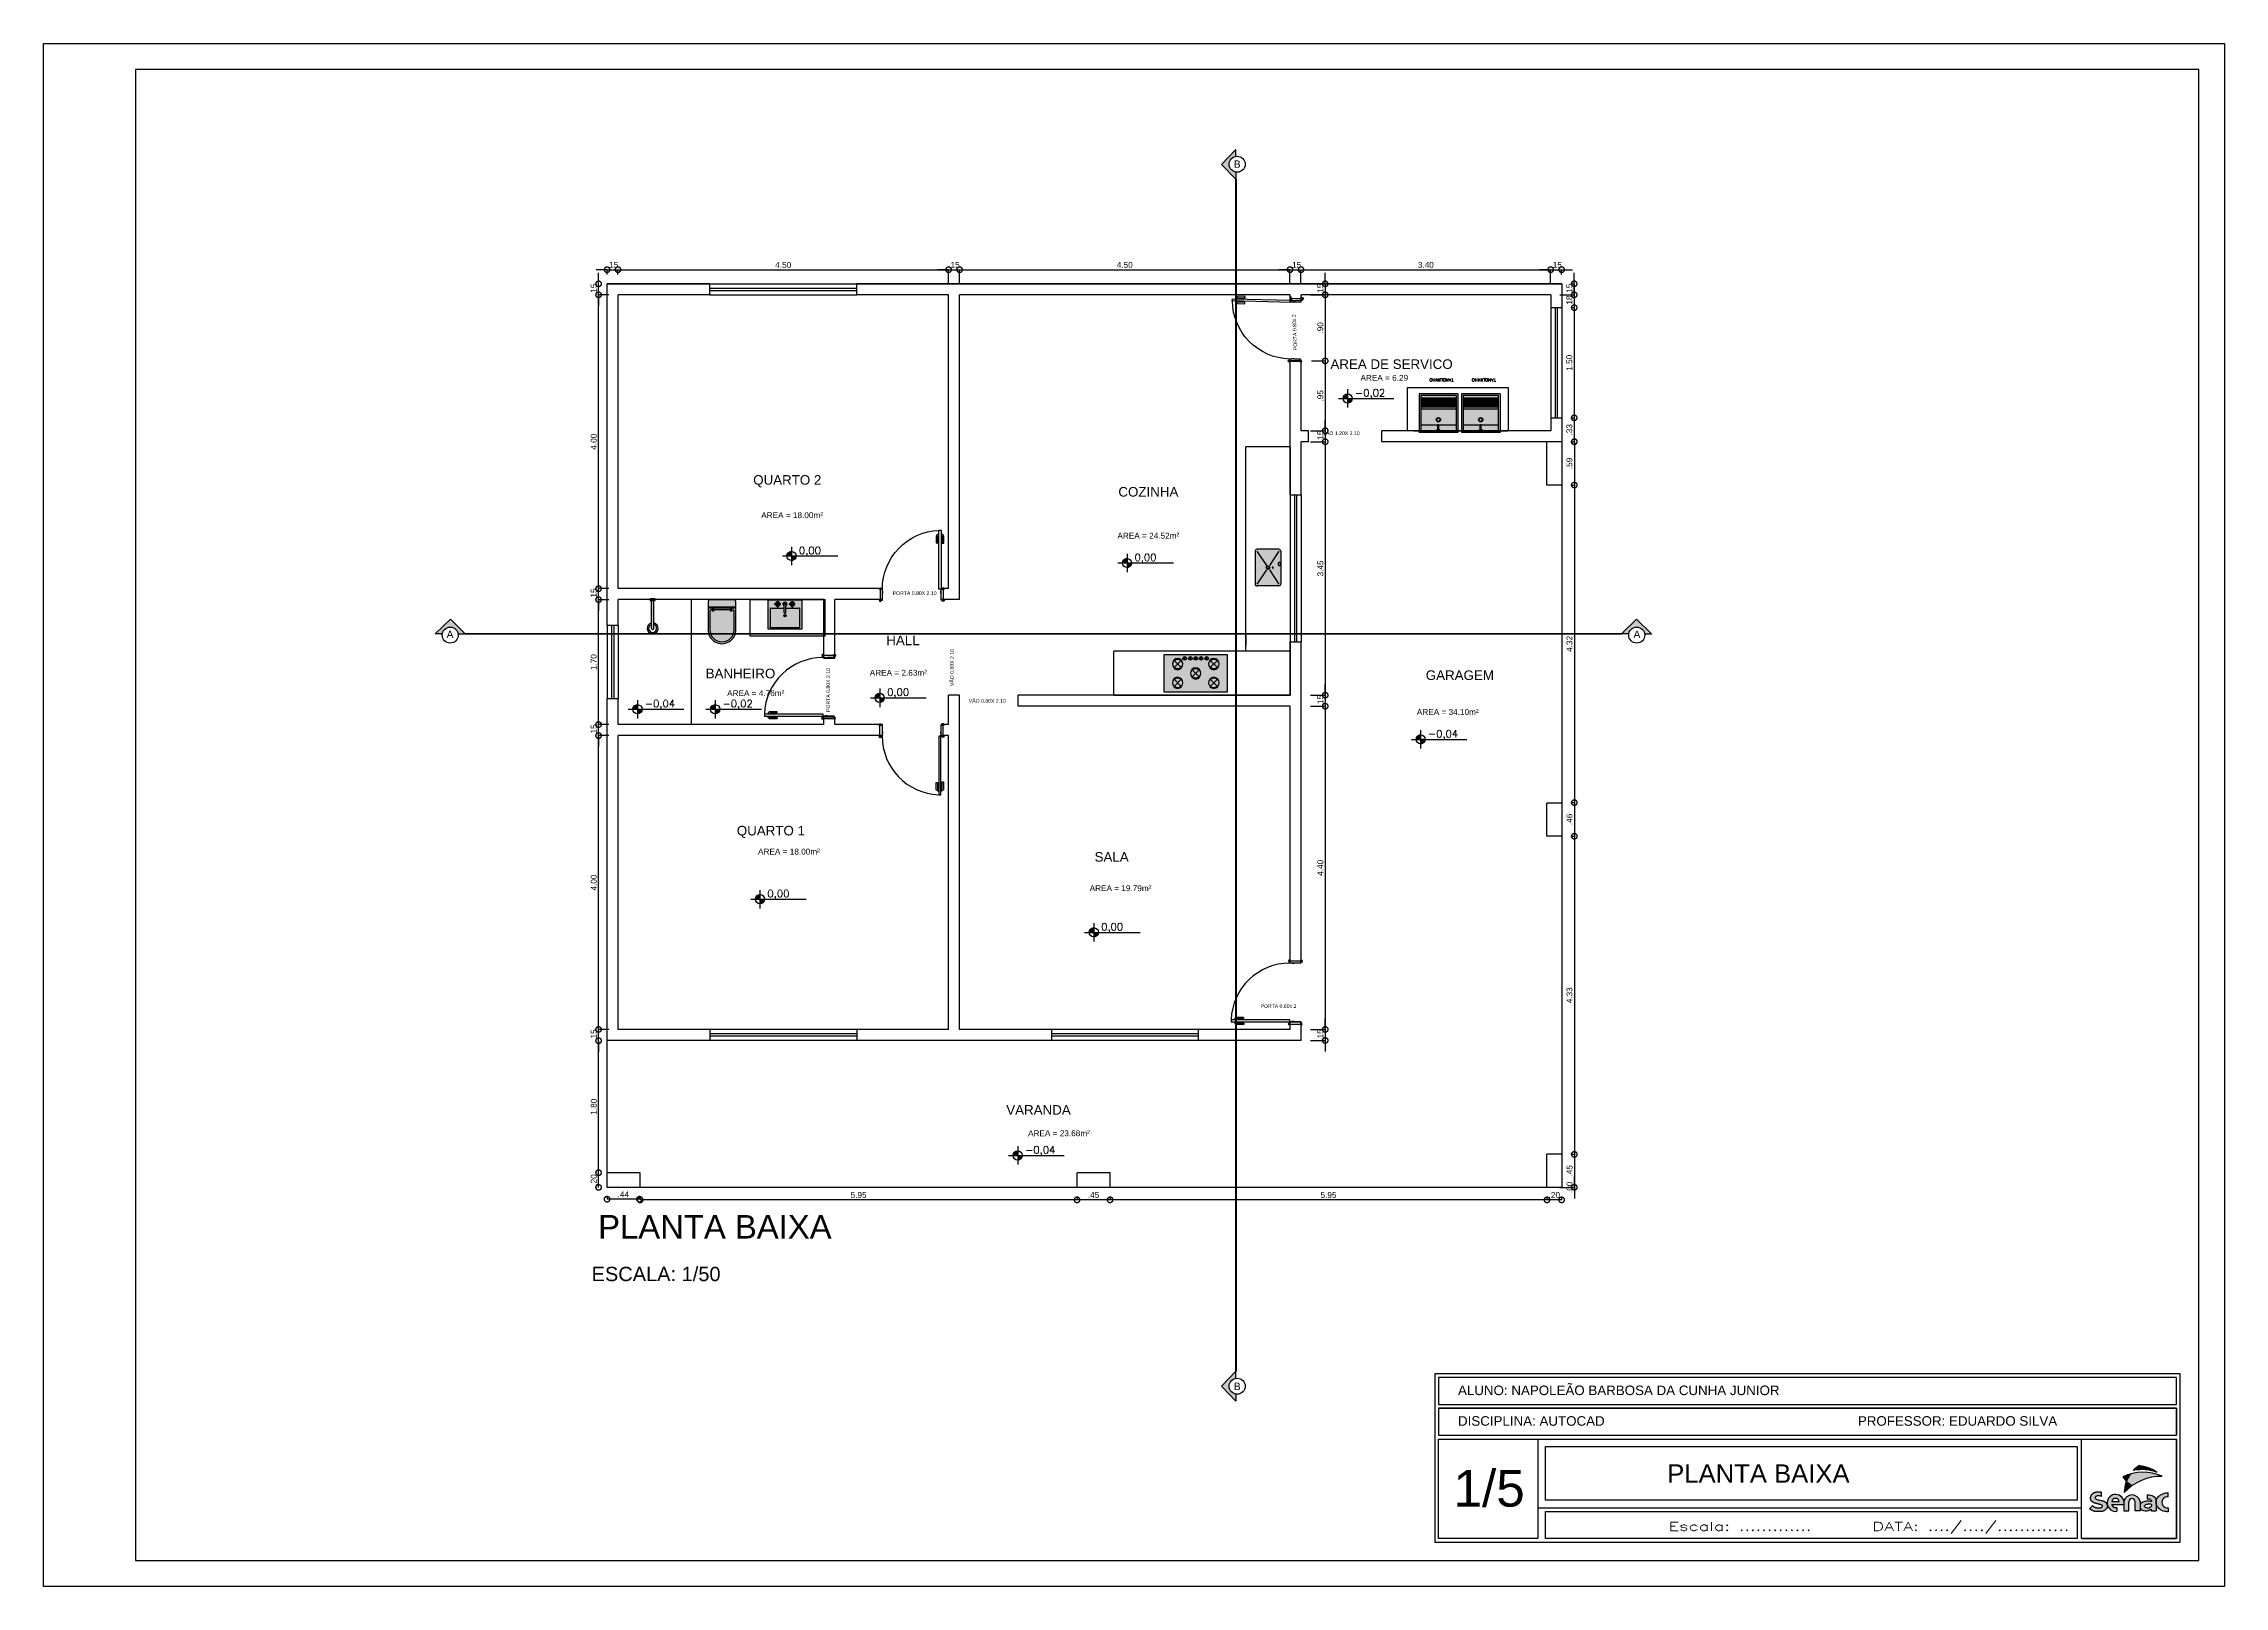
# Model space of a CAD drawing. Extents: x -39 to 242, y 20 to 69.
# Drawn here: x 52.02 to 81.72, y 37.49 to 58.49 of the extents above; entities that cross this region are included whole.
import ezdxf
from ezdxf.enums import TextEntityAlignment as Align

# ---------------------------------------------------------------- set-up
doc = ezdxf.new("R2010")
doc.units = 0
doc.header["$MEASUREMENT"] = 0
doc.header["$PDMODE"] = 34
doc.linetypes.add('DASHDOT', pattern=[18.5, 12, -3, 0.5, -3])
doc.layers.get('0').update_dxf_attribs({"linetype": 'CONTINUOUS'})
doc.layers.get('Defpoints').update_dxf_attribs({"linetype": 'CONTINUOUS'})
for name, color, linetype in [('01', 1, 'CONTINUOUS'), ('A6', 6, 'CONTINUOUS'), ('CARIMBO', 2, 'CONTINUOUS'), ('CORTE', 5, 'CONTINUOUS'), ('Cotas', 1, 'CONTINUOUS'), ('Esquadrias', 2, 'CONTINUOUS'), ('MOBILIARIO', 2, 'CONTINUOUS'), ('PORTA', 1, 'CONTINUOUS'), ('PRANCHA', 2, 'CONTINUOUS'), ('Texto', 2, 'CONTINUOUS')]:
    doc.layers.add(name, color=color, linetype=linetype)
doc.styles.add('arial', font='arial.ttf')
doc.styles.add('COPLAND', font='arial.ttf', dxfattribs={"height": 0.4})
doc.styles.add('R100-100', font='arial.ttf', dxfattribs={"height": 0.26})
doc.styles.add('R100-50', font='arial.ttf', dxfattribs={"height": 0.13})
doc.styles.add('R100-75', font='arial.ttf', dxfattribs={"height": 0.195})
doc.styles.add('R60', font='SIMPLEX.SHX', dxfattribs={"height": 0.16})
doc.styles.add('R60-200', font='arial.ttf', dxfattribs={"height": 0.32})
doc.styles.add('R60-50', font='arial.ttf', dxfattribs={"height": 0.08})
doc.styles.add('R80-25', font='arial.ttf', dxfattribs={"height": 0.05})
doc.styles.add('ROMANS', font='romans.shx')
doc.styles.add('S16', font='SIMPLEX.SHX', dxfattribs={"height": 0.08})
doc.dimstyles.new('1-50', dxfattribs={"dimtxt": 0.08, "dimasz": 0.15, "dimexe": 0, "dimexo": 0.125, "dimgap": 0.025, "dimtad": 1, "dimzin": 4, "dimdsep": 46, "dimtxsty": 'R60-50', "dimblk": 'DOTSMALL', "dimcen": 0, "dimclrd": 10, "dimclre": 10, "dimclrt": 2, "dimaunit": 1, "dimadec": 0, "dimazin": 1, "dimtfac": 1, "dimtix": 1, "dimtmove": 2, "dimatfit": 3, "dimldrblk": 'DOTSMALL', "dimfxl": 0.2, "dimfxlon": 1, "dimtolj": 1, "dimtzin": 0, "dimarcsym": 0})

# ---------------------------------------------------------------- blocks, each defined once
blk = doc.blocks.new('A$C2AA719D1')
at = {"layer": 'PORTA', "color": 2}
for points in [[(0.04, 0.893), (0.035, 0.893, 0.414214), (0.03, 0.888), (0.03, 0.793), (0.01, 0.793), (0.01, 0.888, -0.414214), (0.035, 0.913), (0.04, 0.913)], [(0.08, 0.913), (0.085, 0.913, -0.414214), (0.11, 0.888), (0.11, 0.798), (0.09, 0.798), (0.09, 0.888, 0.414214), (0.085, 0.893), (0.08, 0.893)]]:
    blk.add_lwpolyline(points, format="xyb", dxfattribs=at)
for points in [[(0.045, 0.928), (0.04, 0.928), (0.04, 0.878), (0.045, 0.878)], [(0.075, 0.928), (0.08, 0.928), (0.08, 0.878), (0.075, 0.878)]]:
    blk.add_lwpolyline(points, dxfattribs=at)
at = {"layer": 'PORTA', "color": 3}
for points in [[(0.045, 0.968), (0.045, 0.168), (0.075, 0.168), (0.075, 0.968)], [(0.045, 0.018), (0.045, 0.108), (0.05, 0.108), (0.05, 0.138), (0.045, 0.138), (0.045, 0.168), (0.015, 0.168), (0.015, 0.018)], [(0.845, 0.018), (0.845, 0.108), (0.84, 0.108), (0.84, 0.138), (0.845, 0.138), (0.845, 0.168), (0.875, 0.168), (0.875, 0.018)]]:
    blk.add_lwpolyline(points, close=True, dxfattribs=at)
for points in [[(0, 0.168, -1), (0.035, 0.168)], [(0, 0.018, 1), (0.035, 0.018)], [(0.89, 0.168, 1), (0.855, 0.168)], [(0.89, 0.018, -1), (0.855, 0.018)]]:
    blk.add_lwpolyline(points, format="xyb", close=True, dxfattribs=at)
at = {"layer": 'PORTA', "color": 1}
blk.add_arc((0.044, 0.167), 0.801, 0.029, 87.7816, dxfattribs=at)
blk = doc.blocks.new('A$C38BE74CB')
h = blk.add_hatch(color=256)
h.dxf.hatch_style = 1
h.set_gradient(color1=(255, 255, 255), color2=(192, 192, 192), name='CURVED')
h.paths.add_polyline_path([(0.02, 0.38, 0.414214), (0, 0.36), (0, 0.02, 0.414214), (0.02, 0), (0.406, 0, 1), (0.406, 0.38)])
at = {"layer": 'MOBILIARIO', "color": 2, "linetype": 'Continuous'}
for p, q in [((0, 0.36), (0, 0.02)), ((0.406, 0.38), (0.02, 0.38)), ((0.1, 0.38), (0.1, 0)), ((0.02, 0), (0.406, 0))]:
    blk.add_line(p, q, dxfattribs=at)
at = {"layer": 'MOBILIARIO'}
for p, q in [((0.114, 0.38), (0.114, 0)), ((0.119, 0.325), (0.119, 0.305)), ((0.154, 0.325), (0.119, 0.325)), ((0.154, 0.305), (0.119, 0.305)), ((0.134, 0.335), (0.134, 0.045)), ((0.406, 0.355), (0.154, 0.355)), ((0.154, 0.325), (0.154, 0.305)), ((0.119, 0.075), (0.119, 0.055)), ((0.119, 0.075), (0.154, 0.075)), ((0.119, 0.055), (0.154, 0.055)), ((0.154, 0.075), (0.154, 0.055)), ((0.154, 0.025), (0.406, 0.025))]:
    blk.add_line(p, q, dxfattribs=at)
at = {"layer": 'MOBILIARIO', "color": 2, "linetype": 'Continuous'}
for centre, radius, start, end in [((0.02, 0.36), 0.02, 90, 180), ((0.406, 0.19), 0.19, 270, 90), ((0.02, 0.02), 0.02, 180, 270)]:
    blk.add_arc(centre, radius, start, end, dxfattribs=at)
at = {"layer": 'MOBILIARIO'}
for centre, radius, start, end in [((0.154, 0.335), 0.02, 90, 180), ((0.406, 0.19), 0.165, 0, 90), ((0.154, 0.045), 0.02, 180, 270), ((0.406, 0.19), 0.165, 270, 0)]:
    blk.add_arc(centre, radius, start, end, dxfattribs=at)
blk = doc.blocks.new('A$C5CA90DFA')
h = blk.add_hatch(color=256)
h.dxf.hatch_style = 1
h.set_gradient(color1=(255, 255, 255), color2=(192, 192, 192))
h.paths.add_polyline_path([(0, 0), (0.455, 0), (0.455, 0.4), (0, 0.4)])
at = {"layer": 'MOBILIARIO', "color": 2}
for p, q in [((0.217, 0.223), (0.218, 0.221)), ((0.218, 0.221), (0.22, 0.221)), ((0.22, 0.221), (0.223, 0.22)), ((0.223, 0.22), (0.228, 0.22)), ((0.228, 0.22), (0.232, 0.22)), ((0.232, 0.22), (0.236, 0.221)), ((0.236, 0.221), (0.238, 0.221)), ((0.238, 0.221), (0.238, 0.223))]:
    blk.add_line(p, q, dxfattribs=at)
blk.add_lwpolyline([(0, 0.4), (0.455, 0.4), (0.455, 0), (0, 0)], close=True, dxfattribs=at)
for points in [[(0.091, 0.336), (0.091, 0.348)], [(0.091, 0.348), (0.12, 0.348)], [(0.091, 0.342), (0.165, 0.342)], [(0.091, 0.336), (0.12, 0.336)], [(0.12, 0.348), (0.128, 0.342)], [(0.128, 0.342), (0.12, 0.336)], [(0.122, 0.35), (0.122, 0.379)], [(0.122, 0.379), (0.134, 0.379)], [(0.122, 0.334), (0.134, 0.35)], [(0.122, 0.35), (0.128, 0.342)], [(0.122, 0.305), (0.122, 0.334)], [(0.122, 0.305), (0.134, 0.305)], [(0.128, 0.305), (0.128, 0.379)], [(0.128, 0.342), (0.136, 0.348)], [(0.136, 0.336), (0.128, 0.342)], [(0.128, 0.342), (0.134, 0.334)], [(0.134, 0.35), (0.134, 0.379)], [(0.134, 0.305), (0.134, 0.334)], [(0.136, 0.348), (0.165, 0.348)], [(0.136, 0.336), (0.165, 0.336)], [(0.165, 0.336), (0.165, 0.348)], [(0.217, 0.287), (0.217, 0.343)], [(0.238, 0.287), (0.238, 0.343)], [(0.29, 0.336), (0.29, 0.348)], [(0.29, 0.348), (0.319, 0.348)], [(0.29, 0.342), (0.364, 0.342)], [(0.29, 0.336), (0.319, 0.336)], [(0.319, 0.348), (0.327, 0.342)], [(0.327, 0.342), (0.319, 0.336)], [(0.321, 0.35), (0.321, 0.379)], [(0.321, 0.379), (0.333, 0.379)], [(0.321, 0.334), (0.333, 0.35)], [(0.321, 0.35), (0.333, 0.334)], [(0.321, 0.305), (0.321, 0.334)], [(0.321, 0.305), (0.333, 0.305)], [(0.327, 0.305), (0.327, 0.379)], [(0.327, 0.342), (0.335, 0.348)], [(0.335, 0.336), (0.327, 0.342)], [(0.333, 0.35), (0.333, 0.379)], [(0.333, 0.305), (0.333, 0.334)], [(0.335, 0.348), (0.364, 0.348)], [(0.335, 0.336), (0.364, 0.336)], [(0.364, 0.336), (0.364, 0.348)], [(0.025, 0.282), (0.025, 0.03)], [(0.03, 0.287), (0.217, 0.287)], [(0.03, 0.025), (0.426, 0.025)], [(0.217, 0.223), (0.217, 0.287)], [(0.238, 0.287), (0.425, 0.287)], [(0.238, 0.222), (0.238, 0.287)], [(0.43, 0.029), (0.43, 0.282)]]:
    blk.add_lwpolyline(points, dxfattribs=at)
at = {"layer": 'MOBILIARIO'}
for points in [[(0.122, 0.371, 0.299875), (0.099, 0.348)], [(0.099, 0.336, 0.299878), (0.122, 0.313)], [(0.122, 0.358, 0.21619), (0.112, 0.348)], [(0.112, 0.336, 0.216195), (0.122, 0.326)], [(0.122, 0.353, 0.131669), (0.117, 0.348)], [(0.122, 0.353, 0.138814), (0.117, 0.348)], [(0.117, 0.336, 0.131679), (0.122, 0.332)], [(0.117, 0.336, 0.138819), (0.122, 0.332)], [(0.157, 0.348, 0.299858), (0.134, 0.371)], [(0.144, 0.348, 0.216158), (0.134, 0.358)], [(0.138, 0.348, 0.131627), (0.134, 0.353)], [(0.139, 0.348, 0.13877), (0.134, 0.353)], [(0.134, 0.332, 0.131637), (0.138, 0.336)], [(0.134, 0.332, 0.138776), (0.139, 0.336)], [(0.134, 0.326, 0.216162), (0.144, 0.336)], [(0.134, 0.313, 0.299861), (0.157, 0.336)], [(0.238, 0.317, 5.042833), (0.217, 0.317)], [(0.321, 0.371, 0.299875), (0.298, 0.348)], [(0.298, 0.336, 0.299878), (0.321, 0.313)], [(0.321, 0.358, 0.216188), (0.311, 0.348)], [(0.311, 0.336, 0.216193), (0.321, 0.326)], [(0.321, 0.353, 0.138814), (0.316, 0.348)], [(0.316, 0.336, 0.138819), (0.321, 0.332)], [(0.321, 0.353, 0.131669), (0.317, 0.348)], [(0.317, 0.336, 0.131678), (0.321, 0.332)], [(0.356, 0.348, 0.299858), (0.333, 0.371)], [(0.343, 0.348, 0.21616), (0.333, 0.358)], [(0.338, 0.348, 0.131627), (0.333, 0.353)], [(0.338, 0.348, 0.13877), (0.333, 0.353)], [(0.333, 0.332, 0.131638), (0.338, 0.336)], [(0.333, 0.332, 0.138776), (0.338, 0.336)], [(0.333, 0.326, 0.216165), (0.343, 0.336)], [(0.333, 0.313, 0.299861), (0.356, 0.336)]]:
    blk.add_lwpolyline(points, format="xyb", dxfattribs=at)
at = {"layer": 'MOBILIARIO', "color": 2}
for points in [[(0.12, 0.348, 0.414466), (0.122, 0.35)], [(0.122, 0.334, 0.414465), (0.12, 0.336)], [(0.134, 0.35, 0.41557), (0.136, 0.348)], [(0.136, 0.336, 0.414476), (0.134, 0.334)], [(0.238, 0.339, 1.362521), (0.217, 0.339)], [(0.238, 0.343, 0.936931), (0.217, 0.343)], [(0.319, 0.348, 0.415042), (0.321, 0.35)], [(0.321, 0.334, 0.414474), (0.319, 0.336)], [(0.333, 0.35, 0.414788), (0.335, 0.348)], [(0.335, 0.336, 0.414666), (0.333, 0.334)], [(0.03, 0.287, 0.414575), (0.025, 0.282)], [(0.026, 0.026, -0.197037), (0.025, 0.03)], [(0.025, 0.03, 0.414577), (0.03, 0.025)], [(0.03, 0.025, -0.197039), (0.026, 0.026)], [(0.43, 0.282, 0.41461), (0.425, 0.287)], [(0.426, 0.025, 0.413841), (0.43, 0.029)]]:
    blk.add_lwpolyline(points, format="xyb", dxfattribs=at)
blk.add_circle((0.228, 0.185), 0.015, dxfattribs=at)
at = {"layer": 'MOBILIARIO'}
blk.add_circle((0.228, 0.185), 0.01, dxfattribs=at)
blk = doc.blocks.new('CHUVEIRO-S')
h = blk.add_hatch(color=256)
h.dxf.hatch_style = 1
h.set_gradient(color1=(132, 132, 132), color2=(173, 173, 173))
h.paths.add_polyline_path([(0.015, -0.022), (-0.015, -0.022), (-0.015, -0.4, 1), (0.015, -0.4)])
at = {"layer": 'MOBILIARIO', "color": 2, "linetype": 'Continuous'}
for p, q in [((0.035, 0), (-0.035, 0)), ((-0.035, -0.015), (-0.035, 0)), ((0.028, -0.022), (-0.028, -0.022)), ((-0.015, -0.4), (-0.015, -0.022)), ((0.015, -0.4), (0.015, -0.022)), ((0.035, -0.015), (0.035, 0))]:
    blk.add_line(p, q, dxfattribs=at)
at = {"layer": 'MOBILIARIO', "color": 1, "lineweight": -3}
blk.add_line((0, -0.008), (0, 0), dxfattribs=at)
at = {"layer": 'MOBILIARIO'}
blk.add_line((-0.015, -0.022), (0.015, -0.022), dxfattribs=at)
at = {"layer": 'MOBILIARIO', "color": 2, "linetype": 'Continuous'}
for centre, radius, start, end in [((-0.028, -0.015), 0.007, 180, 270), ((0.028, -0.015), 0.007, 270, 0), ((0, -0.4), 0.075, 101.537, 78.463), ((0, -0.4), 0.055, 105.8266, 74.1734), ((0, -0.4), 0.015, 180, 0)]:
    blk.add_arc(centre, radius, start, end, dxfattribs=at)
blk = doc.blocks.new('A$C63566167')
h = blk.add_hatch(color=256)
h.dxf.hatch_style = 1
h.set_gradient(color1=(255, 255, 255), color2=(255, 246, 225))
h.paths.add_polyline_path([(0, 0.739), (0, 0.214), (0.525, 0.214), (0.525, 0.739)])
at = {"color": 2}
for p, q in [((0, 0.214), (0, 0.739)), ((0.023, 0.716), (0.24, 0.716)), ((0.023, 0.236), (0.023, 0.716)), ((0.023, 0.641), (0.257, 0.641)), ((0.269, 0.641), (0.503, 0.641)), ((0.285, 0.716), (0.503, 0.716)), ((0.503, 0.236), (0.503, 0.716)), ((0.525, 0.214), (0.525, 0.739)), ((0, 0.214), (0.525, 0.214)), ((0.023, 0.236), (0.503, 0.236))]:
    blk.add_line(p, q, dxfattribs=at)
at = {"color": 3}
for p, q in [((0.255, 0.695), (0.255, 0.664)), ((0.255, 0.664), (0.27, 0.664)), ((0.257, 0.664), (0.257, 0.637)), ((0.257, 0.637), (0.269, 0.637)), ((0.269, 0.664), (0.269, 0.637)), ((0.27, 0.695), (0.27, 0.664))]:
    blk.add_line(p, q, dxfattribs=at)
at = {"color": 1}
for p, q in [((0.023, 0.424), (0.503, 0.424)), ((0.023, 0.394), (0.503, 0.394)), ((0.023, 0.386), (0.503, 0.386)), ((0.023, 0.371), (0.503, 0.371)), ((0.023, 0.364), (0.503, 0.364)), ((0.023, 0.349), (0.503, 0.349)), ((0.023, 0.341), (0.503, 0.341)), ((0.023, 0.326), (0.503, 0.326)), ((0.023, 0.319), (0.503, 0.319)), ((0.023, 0.304), (0.503, 0.304)), ((0.023, 0.296), (0.503, 0.296)), ((0.023, 0.281), (0.503, 0.281)), ((0.023, 0.274), (0.503, 0.274))]:
    blk.add_line(p, q, dxfattribs=at)
for centre, radius in [((0.263, 0.566), 0.03), ((0.263, 0.566), 0.03), ((0.263, 0.716), 0.00483), ((0.263, 0.566), 0.0225)]:
    blk.add_circle(centre, radius, dxfattribs=at)
at = {"color": 3}
blk.add_circle((0.263, 0.716), 0.0225, dxfattribs=at)
at = {"layer": 'MOBILIARIO'}
blk.add_line((0, 0.739), (0.525, 0.739), dxfattribs=at)
at = {"color": 2, "style": 'S16', "width": 1.1}
blk.add_text('TANQUINHO', height=0.04, dxfattribs=at).set_placement((0.057, 0.004, -0.65))
blk = doc.blocks.new('_DOTSMALL')
at = {"color": 0, "linetype": 'ByBlock', "const_width": 0.5}
blk.add_lwpolyline([(-0.0625, 0, 1), (0.0625, 0, 1)], format="xyb", close=True, dxfattribs=at)
blk = doc.blocks.new('*D24')
at = {"layer": 'Cotas', "color": 10, "lineweight": -2, "transparency": 16777216}
blk.add_line((59.583, 42.921), (59.583, 43.121), dxfattribs=at)
at = {"layer": 'Defpoints', "color": 0, "transparency": 16777216}
for p in [(59.583, 43.121), (59.699, 43.121), (59.699, 42.921)]:
    blk.add_point(p, dxfattribs=at)
at = {"layer": 'Cotas', "color": 10, "lineweight": -2, "transparency": 16777216, "xscale": 0.15, "yscale": 0.15, "zscale": 0.15}
for p, rotation in [((59.583, 43.121), 90), ((59.583, 42.921), 270)]:
    blk.add_blockref('_DOTSMALL', p, dxfattribs=dict(at, rotation=rotation))
at = {"layer": 'Cotas', "color": 2, "transparency": 16777216, "insert": (59.517, 43.021), "char_height": 0.08, "attachment_point": 5, "rotation": 90, "style": 'R60-50'}
blk.add_mtext('\\A1;.20', dxfattribs=at)
blk = doc.blocks.new('*D25')
at = {"layer": 'Cotas', "color": 10, "lineweight": -2, "transparency": 16777216}
blk.add_line((59.583, 43.121), (59.583, 44.917), dxfattribs=at)
at = {"layer": 'Defpoints', "color": 0, "transparency": 16777216}
for p in [(59.583, 44.917), (59.618, 44.917), (59.699, 43.121)]:
    blk.add_point(p, dxfattribs=at)
at = {"layer": 'Cotas', "color": 10, "lineweight": -2, "transparency": 16777216, "xscale": 0.15, "yscale": 0.15, "zscale": 0.15}
for p, rotation in [((59.583, 44.917), 90), ((59.583, 43.121), 270)]:
    blk.add_blockref('_DOTSMALL', p, dxfattribs=dict(at, rotation=rotation))
at = {"layer": 'Cotas', "color": 2, "transparency": 16777216, "insert": (59.517, 44.019), "char_height": 0.08, "attachment_point": 5, "rotation": 90, "style": 'R60-50'}
blk.add_mtext('\\A1;1.80', dxfattribs=at)
blk = doc.blocks.new('*D26')
at = {"layer": 'Cotas', "color": 10, "lineweight": -2, "transparency": 16777216}
for p, q in [((59.583, 45.071), (59.583, 45.221)), ((59.724, 45.071), (59.583, 45.071)), ((59.583, 44.917), (59.583, 45.071)), ((59.583, 44.917), (59.583, 44.767))]:
    blk.add_line(p, q, dxfattribs=at)
at = {"layer": 'Defpoints', "color": 0, "transparency": 16777216}
for p in [(59.583, 45.071), (59.618, 44.917), (59.849, 45.071)]:
    blk.add_point(p, dxfattribs=at)
at = {"layer": 'Cotas', "color": 10, "lineweight": -2, "transparency": 16777216, "xscale": 0.15, "yscale": 0.15, "zscale": 0.15}
for p, rotation in [((59.583, 45.071), 270), ((59.583, 44.917), 90)]:
    blk.add_blockref('_DOTSMALL', p, dxfattribs=dict(at, rotation=rotation))
at = {"layer": 'Cotas', "color": 2, "transparency": 16777216, "insert": (59.517, 44.994), "char_height": 0.08, "attachment_point": 5, "rotation": 90, "style": 'R60-50'}
blk.add_mtext('\\A1;.15', dxfattribs=at)
blk = doc.blocks.new('*D27')
at = {"layer": 'Cotas', "color": 10, "lineweight": -2, "transparency": 16777216}
for p, q in [((59.724, 49.071), (59.583, 49.071)), ((59.583, 45.071), (59.583, 49.071)), ((59.724, 45.071), (59.583, 45.071))]:
    blk.add_line(p, q, dxfattribs=at)
at = {"layer": 'Defpoints', "color": 0, "transparency": 16777216}
for p in [(59.583, 49.071), (59.849, 49.071), (59.849, 45.071)]:
    blk.add_point(p, dxfattribs=at)
at = {"layer": 'Cotas', "color": 10, "lineweight": -2, "transparency": 16777216, "xscale": 0.15, "yscale": 0.15, "zscale": 0.15}
for p, rotation in [((59.583, 49.071), 90), ((59.583, 45.071), 270)]:
    blk.add_blockref('_DOTSMALL', p, dxfattribs=dict(at, rotation=rotation))
at = {"layer": 'Cotas', "color": 2, "transparency": 16777216, "insert": (59.517, 47.071), "char_height": 0.08, "attachment_point": 5, "rotation": 90, "style": 'R60-50'}
blk.add_mtext('\\A1;4.00', dxfattribs=at)
blk = doc.blocks.new('*D28')
at = {"layer": 'Cotas', "color": 10, "lineweight": -2, "transparency": 16777216}
for p, q in [((59.583, 49.221), (59.583, 49.371)), ((59.724, 49.221), (59.583, 49.221)), ((59.583, 49.071), (59.583, 49.221)), ((59.724, 49.071), (59.583, 49.071)), ((59.583, 49.071), (59.583, 48.921))]:
    blk.add_line(p, q, dxfattribs=at)
at = {"layer": 'Defpoints', "color": 0, "transparency": 16777216}
for p in [(59.583, 49.221), (59.849, 49.221), (59.849, 49.071)]:
    blk.add_point(p, dxfattribs=at)
at = {"layer": 'Cotas', "color": 10, "lineweight": -2, "transparency": 16777216, "xscale": 0.15, "yscale": 0.15, "zscale": 0.15}
for p, rotation in [((59.583, 49.221), 270), ((59.583, 49.071), 90)]:
    blk.add_blockref('_DOTSMALL', p, dxfattribs=dict(at, rotation=rotation))
at = {"layer": 'Cotas', "color": 2, "transparency": 16777216, "insert": (59.517, 49.146), "char_height": 0.08, "attachment_point": 5, "rotation": 90, "style": 'R60-50'}
blk.add_mtext('\\A1;.15', dxfattribs=at)
blk = doc.blocks.new('*D29')
at = {"layer": 'Cotas', "color": 10, "lineweight": -2, "transparency": 16777216}
for p, q in [((59.724, 50.921), (59.583, 50.921)), ((59.583, 49.221), (59.583, 50.921)), ((59.724, 49.221), (59.583, 49.221))]:
    blk.add_line(p, q, dxfattribs=at)
at = {"layer": 'Defpoints', "color": 0, "transparency": 16777216}
for p in [(59.583, 50.921), (59.849, 50.921), (59.849, 49.221)]:
    blk.add_point(p, dxfattribs=at)
at = {"layer": 'Cotas', "color": 10, "lineweight": -2, "transparency": 16777216, "xscale": 0.15, "yscale": 0.15, "zscale": 0.15}
for p, rotation in [((59.583, 50.921), 90), ((59.583, 49.221), 270)]:
    blk.add_blockref('_DOTSMALL', p, dxfattribs=dict(at, rotation=rotation))
at = {"layer": 'Cotas', "color": 2, "transparency": 16777216, "insert": (59.517, 50.071), "char_height": 0.08, "attachment_point": 5, "rotation": 90, "style": 'R60-50'}
blk.add_mtext('\\A1;1.70', dxfattribs=at)
blk = doc.blocks.new('*D30')
at = {"layer": 'Cotas', "color": 10, "lineweight": -2, "transparency": 16777216}
for p, q in [((59.583, 51.071), (59.583, 51.221)), ((59.724, 51.071), (59.583, 51.071)), ((59.583, 50.921), (59.583, 51.071)), ((59.724, 50.921), (59.583, 50.921)), ((59.583, 50.921), (59.583, 50.771))]:
    blk.add_line(p, q, dxfattribs=at)
at = {"layer": 'Defpoints', "color": 0, "transparency": 16777216}
for p in [(59.583, 51.071), (59.849, 51.071), (59.849, 50.921)]:
    blk.add_point(p, dxfattribs=at)
at = {"layer": 'Cotas', "color": 10, "lineweight": -2, "transparency": 16777216, "xscale": 0.15, "yscale": 0.15, "zscale": 0.15}
for p, rotation in [((59.583, 51.071), 270), ((59.583, 50.921), 90)]:
    blk.add_blockref('_DOTSMALL', p, dxfattribs=dict(at, rotation=rotation))
at = {"layer": 'Cotas', "color": 2, "transparency": 16777216, "insert": (59.517, 50.996), "char_height": 0.08, "attachment_point": 5, "rotation": 90, "style": 'R60-50'}
blk.add_mtext('\\A1;.15', dxfattribs=at)
blk = doc.blocks.new('*D31')
at = {"layer": 'Cotas', "color": 10, "lineweight": -2, "transparency": 16777216}
for p, q in [((59.724, 55.071), (59.583, 55.071)), ((59.583, 51.071), (59.583, 55.071)), ((59.724, 51.071), (59.583, 51.071))]:
    blk.add_line(p, q, dxfattribs=at)
at = {"layer": 'Defpoints', "color": 0, "transparency": 16777216}
for p in [(59.583, 55.071), (59.849, 55.071), (59.849, 51.071)]:
    blk.add_point(p, dxfattribs=at)
at = {"layer": 'Cotas', "color": 10, "lineweight": -2, "transparency": 16777216, "xscale": 0.15, "yscale": 0.15, "zscale": 0.15}
for p, rotation in [((59.583, 55.071), 90), ((59.583, 51.071), 270)]:
    blk.add_blockref('_DOTSMALL', p, dxfattribs=dict(at, rotation=rotation))
at = {"layer": 'Cotas', "color": 2, "transparency": 16777216, "insert": (59.517, 53.071), "char_height": 0.08, "attachment_point": 5, "rotation": 90, "style": 'R60-50'}
blk.add_mtext('\\A1;4.00', dxfattribs=at)
blk = doc.blocks.new('*D32')
at = {"layer": 'Cotas', "color": 10, "lineweight": -2, "transparency": 16777216}
for p, q in [((59.583, 55.221), (59.583, 55.371)), ((59.583, 55.071), (59.583, 55.221)), ((59.724, 55.071), (59.583, 55.071)), ((59.583, 55.071), (59.583, 54.921))]:
    blk.add_line(p, q, dxfattribs=at)
at = {"layer": 'Defpoints', "color": 0, "transparency": 16777216}
for p in [(59.583, 55.221), (59.699, 55.221), (59.849, 55.071)]:
    blk.add_point(p, dxfattribs=at)
at = {"layer": 'Cotas', "color": 10, "lineweight": -2, "transparency": 16777216, "xscale": 0.15, "yscale": 0.15, "zscale": 0.15}
for p, rotation in [((59.583, 55.221), 270), ((59.583, 55.071), 90)]:
    blk.add_blockref('_DOTSMALL', p, dxfattribs=dict(at, rotation=rotation))
at = {"layer": 'Cotas', "color": 2, "transparency": 16777216, "insert": (59.517, 55.146), "char_height": 0.08, "attachment_point": 5, "rotation": 90, "style": 'R60-50'}
blk.add_mtext('\\A1;.15', dxfattribs=at)
blk = doc.blocks.new('*D33')
at = {"layer": 'Cotas', "color": 10, "lineweight": -2, "transparency": 16777216}
for p, q in [((59.699, 55.413), (59.549, 55.413)), ((59.699, 55.346), (59.699, 55.413)), ((59.699, 55.413), (59.847, 55.413)), ((59.847, 55.346), (59.847, 55.413)), ((59.847, 55.413), (59.997, 55.413))]:
    blk.add_line(p, q, dxfattribs=at)
at = {"layer": 'Defpoints', "color": 0, "transparency": 16777216}
for p in [(59.847, 55.413), (59.699, 55.221), (59.847, 55.221)]:
    blk.add_point(p, dxfattribs=at)
at = {"layer": 'Cotas', "color": 10, "lineweight": -2, "transparency": 16777216, "xscale": 0.15, "yscale": 0.15, "zscale": 0.15}
blk.add_blockref('_DOTSMALL', (59.699, 55.413), dxfattribs=at)
at = {"layer": 'Cotas', "color": 10, "lineweight": -2, "transparency": 16777216, "xscale": 0.15, "yscale": 0.15, "zscale": 0.15, "rotation": 180}
blk.add_blockref('_DOTSMALL', (59.847, 55.413), dxfattribs=at)
at = {"layer": 'Cotas', "color": 2, "transparency": 16777216, "insert": (59.773, 55.478), "char_height": 0.08, "attachment_point": 5, "style": 'R60-50'}
blk.add_mtext('\\A1;.15', dxfattribs=at)
blk = doc.blocks.new('*D34')
at = {"layer": 'Cotas', "color": 10, "lineweight": -2, "transparency": 16777216}
for p, q in [((59.847, 55.346), (59.847, 55.413)), ((59.847, 55.413), (64.349, 55.413)), ((64.349, 55.213), (64.349, 55.413))]:
    blk.add_line(p, q, dxfattribs=at)
at = {"layer": 'Defpoints', "color": 0, "transparency": 16777216}
for p in [(64.349, 55.413), (59.847, 55.221), (64.349, 55.071)]:
    blk.add_point(p, dxfattribs=at)
at = {"layer": 'Cotas', "color": 10, "lineweight": -2, "transparency": 16777216, "xscale": 0.15, "yscale": 0.15, "zscale": 0.15, "rotation": 180}
blk.add_blockref('_DOTSMALL', (59.847, 55.413), dxfattribs=at)
at = {"layer": 'Cotas', "color": 10, "lineweight": -2, "transparency": 16777216, "xscale": 0.15, "yscale": 0.15, "zscale": 0.15}
blk.add_blockref('_DOTSMALL', (64.349, 55.413), dxfattribs=at)
at = {"layer": 'Cotas', "color": 2, "transparency": 16777216, "insert": (62.098, 55.478), "char_height": 0.08, "attachment_point": 5, "style": 'R60-50'}
blk.add_mtext('\\A1;4.50', dxfattribs=at)
blk = doc.blocks.new('*D35')
at = {"layer": 'Cotas', "color": 10, "lineweight": -2, "transparency": 16777216}
for p, q in [((64.349, 55.413), (64.199, 55.413)), ((64.349, 55.213), (64.349, 55.413)), ((64.349, 55.413), (64.499, 55.413)), ((64.499, 55.213), (64.499, 55.413)), ((64.499, 55.413), (64.649, 55.413))]:
    blk.add_line(p, q, dxfattribs=at)
at = {"layer": 'Defpoints', "color": 0, "transparency": 16777216}
for p in [(64.499, 55.413), (64.349, 55.071), (64.499, 55.071)]:
    blk.add_point(p, dxfattribs=at)
at = {"layer": 'Cotas', "color": 10, "lineweight": -2, "transparency": 16777216, "xscale": 0.15, "yscale": 0.15, "zscale": 0.15}
blk.add_blockref('_DOTSMALL', (64.349, 55.413), dxfattribs=at)
at = {"layer": 'Cotas', "color": 10, "lineweight": -2, "transparency": 16777216, "xscale": 0.15, "yscale": 0.15, "zscale": 0.15, "rotation": 180}
blk.add_blockref('_DOTSMALL', (64.499, 55.413), dxfattribs=at)
at = {"layer": 'Cotas', "color": 2, "transparency": 16777216, "insert": (64.424, 55.478), "char_height": 0.08, "attachment_point": 5, "style": 'R60-50'}
blk.add_mtext('\\A1;.15', dxfattribs=at)
blk = doc.blocks.new('*D36')
at = {"layer": 'Cotas', "color": 10, "lineweight": -2, "transparency": 16777216}
for p, q in [((64.499, 55.213), (64.499, 55.413)), ((64.499, 55.413), (68.999, 55.413)), ((68.999, 55.213), (68.999, 55.413))]:
    blk.add_line(p, q, dxfattribs=at)
at = {"layer": 'Defpoints', "color": 0, "transparency": 16777216}
for p in [(68.999, 55.413), (64.499, 55.071), (68.999, 55.071)]:
    blk.add_point(p, dxfattribs=at)
at = {"layer": 'Cotas', "color": 10, "lineweight": -2, "transparency": 16777216, "xscale": 0.15, "yscale": 0.15, "zscale": 0.15, "rotation": 180}
blk.add_blockref('_DOTSMALL', (64.499, 55.413), dxfattribs=at)
at = {"layer": 'Cotas', "color": 10, "lineweight": -2, "transparency": 16777216, "xscale": 0.15, "yscale": 0.15, "zscale": 0.15}
blk.add_blockref('_DOTSMALL', (68.999, 55.413), dxfattribs=at)
at = {"layer": 'Cotas', "color": 2, "transparency": 16777216, "insert": (66.749, 55.478), "char_height": 0.08, "attachment_point": 5, "style": 'R60-50'}
blk.add_mtext('\\A1;4.50', dxfattribs=at)
blk = doc.blocks.new('*D37')
at = {"layer": 'Cotas', "color": 10, "lineweight": -2, "transparency": 16777216}
for p, q in [((68.999, 55.413), (68.849, 55.413)), ((68.999, 55.213), (68.999, 55.413)), ((68.999, 55.413), (69.149, 55.413)), ((69.149, 55.213), (69.149, 55.413)), ((69.149, 55.413), (69.299, 55.413))]:
    blk.add_line(p, q, dxfattribs=at)
at = {"layer": 'Defpoints', "color": 0, "transparency": 16777216}
for p in [(69.149, 55.413), (68.999, 55.071), (69.149, 55.071)]:
    blk.add_point(p, dxfattribs=at)
at = {"layer": 'Cotas', "color": 10, "lineweight": -2, "transparency": 16777216, "xscale": 0.15, "yscale": 0.15, "zscale": 0.15}
blk.add_blockref('_DOTSMALL', (68.999, 55.413), dxfattribs=at)
at = {"layer": 'Cotas', "color": 10, "lineweight": -2, "transparency": 16777216, "xscale": 0.15, "yscale": 0.15, "zscale": 0.15, "rotation": 180}
blk.add_blockref('_DOTSMALL', (69.149, 55.413), dxfattribs=at)
at = {"layer": 'Cotas', "color": 2, "transparency": 16777216, "insert": (69.074, 55.478), "char_height": 0.08, "attachment_point": 5, "style": 'R60-50'}
blk.add_mtext('\\A1;.15', dxfattribs=at)
blk = doc.blocks.new('*D38')
at = {"layer": 'Cotas', "color": 10, "lineweight": -2, "transparency": 16777216}
for p, q in [((69.149, 55.213), (69.149, 55.413)), ((69.149, 55.413), (72.549, 55.413)), ((72.549, 55.213), (72.549, 55.413))]:
    blk.add_line(p, q, dxfattribs=at)
at = {"layer": 'Defpoints', "color": 0, "transparency": 16777216}
for p in [(72.549, 55.413), (69.149, 55.071), (72.549, 55.071)]:
    blk.add_point(p, dxfattribs=at)
at = {"layer": 'Cotas', "color": 10, "lineweight": -2, "transparency": 16777216, "xscale": 0.15, "yscale": 0.15, "zscale": 0.15, "rotation": 180}
blk.add_blockref('_DOTSMALL', (69.149, 55.413), dxfattribs=at)
at = {"layer": 'Cotas', "color": 10, "lineweight": -2, "transparency": 16777216, "xscale": 0.15, "yscale": 0.15, "zscale": 0.15}
blk.add_blockref('_DOTSMALL', (72.549, 55.413), dxfattribs=at)
at = {"layer": 'Cotas', "color": 2, "transparency": 16777216, "insert": (70.849, 55.478), "char_height": 0.08, "attachment_point": 5, "style": 'R60-50'}
blk.add_mtext('\\A1;3.40', dxfattribs=at)
blk = doc.blocks.new('*D39')
at = {"layer": 'Cotas', "color": 10, "lineweight": -2, "transparency": 16777216}
for p, q in [((72.549, 55.413), (72.399, 55.413)), ((72.549, 55.213), (72.549, 55.413)), ((72.549, 55.413), (72.699, 55.413)), ((72.699, 55.346), (72.699, 55.413)), ((72.699, 55.413), (72.849, 55.413))]:
    blk.add_line(p, q, dxfattribs=at)
at = {"layer": 'Defpoints', "color": 0, "transparency": 16777216}
for p in [(72.699, 55.413), (72.549, 55.071), (72.699, 55.221)]:
    blk.add_point(p, dxfattribs=at)
at = {"layer": 'Cotas', "color": 10, "lineweight": -2, "transparency": 16777216, "xscale": 0.15, "yscale": 0.15, "zscale": 0.15}
blk.add_blockref('_DOTSMALL', (72.549, 55.413), dxfattribs=at)
at = {"layer": 'Cotas', "color": 10, "lineweight": -2, "transparency": 16777216, "xscale": 0.15, "yscale": 0.15, "zscale": 0.15, "rotation": 180}
blk.add_blockref('_DOTSMALL', (72.699, 55.413), dxfattribs=at)
at = {"layer": 'Cotas', "color": 2, "transparency": 16777216, "insert": (72.624, 55.478), "char_height": 0.08, "attachment_point": 5, "style": 'R60-50'}
blk.add_mtext('\\A1;.15', dxfattribs=at)
blk = doc.blocks.new('*D40')
at = {"layer": 'Cotas', "color": 10, "lineweight": -2, "transparency": 16777216}
for p, q in [((72.87, 55.221), (72.87, 55.371)), ((72.674, 55.071), (72.87, 55.071)), ((72.824, 55.221), (72.87, 55.221)), ((72.87, 55.221), (72.87, 55.071)), ((72.87, 55.071), (72.87, 54.921))]:
    blk.add_line(p, q, dxfattribs=at)
at = {"layer": 'Defpoints', "color": 0, "transparency": 16777216}
for p in [(72.549, 55.071), (72.699, 55.221), (72.87, 55.071)]:
    blk.add_point(p, dxfattribs=at)
at = {"layer": 'Cotas', "color": 10, "lineweight": -2, "transparency": 16777216, "xscale": 0.15, "yscale": 0.15, "zscale": 0.15}
for p, rotation in [((72.87, 55.221), 270), ((72.87, 55.071), 90)]:
    blk.add_blockref('_DOTSMALL', p, dxfattribs=dict(at, rotation=rotation))
at = {"layer": 'Cotas', "color": 2, "transparency": 16777216, "insert": (72.804, 55.146), "char_height": 0.08, "attachment_point": 5, "rotation": 90, "style": 'R60-50'}
blk.add_mtext('\\A1;.15', dxfattribs=at)
blk = doc.blocks.new('*D41')
at = {"layer": 'Cotas', "color": 10, "lineweight": -2, "transparency": 16777216}
for p, q in [((72.674, 55.071), (72.87, 55.071)), ((72.87, 55.071), (72.87, 55.221)), ((72.87, 55.071), (72.87, 54.896)), ((72.824, 54.896), (72.87, 54.896)), ((72.87, 54.896), (72.87, 54.746))]:
    blk.add_line(p, q, dxfattribs=at)
at = {"layer": 'Defpoints', "color": 0, "transparency": 16777216}
for p in [(72.549, 55.071), (72.699, 54.896), (72.87, 54.896)]:
    blk.add_point(p, dxfattribs=at)
at = {"layer": 'Cotas', "color": 10, "lineweight": -2, "transparency": 16777216, "xscale": 0.15, "yscale": 0.15, "zscale": 0.15}
for p, rotation in [((72.87, 55.071), 270), ((72.87, 54.896), 90)]:
    blk.add_blockref('_DOTSMALL', p, dxfattribs=dict(at, rotation=rotation))
at = {"layer": 'Cotas', "color": 2, "transparency": 16777216, "insert": (72.804, 54.984), "char_height": 0.08, "attachment_point": 5, "rotation": 90, "style": 'R60-50'}
blk.add_mtext('\\A1;.18', dxfattribs=at)
blk = doc.blocks.new('*D42')
at = {"layer": 'Cotas', "color": 10, "lineweight": -2, "transparency": 16777216}
for p, q in [((72.824, 54.896), (72.87, 54.896)), ((72.87, 54.896), (72.87, 53.396)), ((72.824, 53.396), (72.87, 53.396))]:
    blk.add_line(p, q, dxfattribs=at)
at = {"layer": 'Defpoints', "color": 0, "transparency": 16777216}
for p in [(72.699, 54.896), (72.699, 53.396), (72.87, 53.396)]:
    blk.add_point(p, dxfattribs=at)
at = {"layer": 'Cotas', "color": 10, "lineweight": -2, "transparency": 16777216, "xscale": 0.15, "yscale": 0.15, "zscale": 0.15}
for p, rotation in [((72.87, 54.896), 90), ((72.87, 53.396), 270)]:
    blk.add_blockref('_DOTSMALL', p, dxfattribs=dict(at, rotation=rotation))
at = {"layer": 'Cotas', "color": 2, "transparency": 16777216, "insert": (72.804, 54.146), "char_height": 0.08, "attachment_point": 5, "rotation": 90, "style": 'R60-50'}
blk.add_mtext('\\A1;1.50', dxfattribs=at)
blk = doc.blocks.new('*D43')
at = {"layer": 'Cotas', "color": 10, "lineweight": -2, "transparency": 16777216}
for p, q in [((72.824, 53.396), (72.87, 53.396)), ((72.87, 53.396), (72.87, 53.071)), ((72.824, 53.071), (72.87, 53.071))]:
    blk.add_line(p, q, dxfattribs=at)
at = {"layer": 'Defpoints', "color": 0, "transparency": 16777216}
for p in [(72.699, 53.396), (72.699, 53.071), (72.87, 53.071)]:
    blk.add_point(p, dxfattribs=at)
at = {"layer": 'Cotas', "color": 10, "lineweight": -2, "transparency": 16777216, "xscale": 0.15, "yscale": 0.15, "zscale": 0.15}
for p, rotation in [((72.87, 53.396), 90), ((72.87, 53.071), 270)]:
    blk.add_blockref('_DOTSMALL', p, dxfattribs=dict(at, rotation=rotation))
at = {"layer": 'Cotas', "color": 2, "transparency": 16777216, "insert": (72.804, 53.234), "char_height": 0.08, "attachment_point": 5, "rotation": 90, "style": 'R60-50'}
blk.add_mtext('\\A1;.33', dxfattribs=at)
blk = doc.blocks.new('*D44')
at = {"layer": 'Cotas', "color": 10, "lineweight": -2, "transparency": 16777216}
for p, q in [((59.699, 42.796), (59.699, 42.76)), ((60.14, 42.796), (60.14, 42.76)), ((60.14, 42.76), (59.699, 42.76))]:
    blk.add_line(p, q, dxfattribs=at)
at = {"layer": 'Defpoints', "color": 0, "transparency": 16777216}
for p in [(59.699, 42.921), (60.14, 42.921), (59.699, 42.76)]:
    blk.add_point(p, dxfattribs=at)
at = {"layer": 'Cotas', "color": 10, "lineweight": -2, "transparency": 16777216, "xscale": 0.15, "yscale": 0.15, "zscale": 0.15, "rotation": 180}
blk.add_blockref('_DOTSMALL', (59.699, 42.76), dxfattribs=at)
at = {"layer": 'Cotas', "color": 10, "lineweight": -2, "transparency": 16777216, "xscale": 0.15, "yscale": 0.15, "zscale": 0.15}
blk.add_blockref('_DOTSMALL', (60.14, 42.76), dxfattribs=at)
at = {"layer": 'Cotas', "color": 2, "transparency": 16777216, "insert": (59.92, 42.825), "char_height": 0.08, "attachment_point": 5, "style": 'R60-50'}
blk.add_mtext('\\A1;.44', dxfattribs=at)
blk = doc.blocks.new('A$C214225AD')
h = blk.add_hatch(color=256)
h.dxf.hatch_style = 1
h.set_gradient(color1=(255, 255, 255), color2=(192, 192, 192))
h.paths.add_polyline_path([(0.025, 0.35, 0.414214), (0, 0.325), (0, 0.025, 0.414214), (0.025, 0), (0.475, 0, 0.414214), (0.5, 0.025), (0.5, 0.325, 0.414214), (0.475, 0.35)])
at = {"color": 2}
for p, q in [((0, 0.325), (0, 0.025)), ((0.025, 0.35), (0.18, 0.35)), ((0.221, 0.35), (0.246, 0.35)), ((0.5, 0.325), (0.5, 0.025)), ((0.025, 0), (0.475, 0))]:
    blk.add_line(p, q, dxfattribs=at)
at = {"color": 1}
for p, q in [((0.025, 0.325), (0.221, 0.194)), ((0.18, 0.336), (0.178, 0.33)), ((0.178, 0.33), (0.18, 0.325)), ((0.185, 0.341), (0.18, 0.336)), ((0.18, 0.325), (0.185, 0.319)), ((0.192, 0.344), (0.185, 0.341)), ((0.185, 0.319), (0.192, 0.316)), ((0.2, 0.346), (0.192, 0.344)), ((0.192, 0.316), (0.2, 0.315)), ((0.209, 0.344), (0.2, 0.346)), ((0.2, 0.315), (0.209, 0.316)), ((0.216, 0.341), (0.209, 0.344)), ((0.209, 0.316), (0.216, 0.319)), ((0.221, 0.336), (0.216, 0.341)), ((0.216, 0.319), (0.221, 0.325)), ((0.223, 0.33), (0.221, 0.336)), ((0.221, 0.325), (0.223, 0.33)), ((0.279, 0.194), (0.475, 0.325)), ((0.025, 0.025), (0.221, 0.156)), ((0.246, 0.24), (0.246, 0.25)), ((0.255, 0.24), (0.255, 0.25)), ((0.279, 0.156), (0.475, 0.025))]:
    blk.add_line(p, q, dxfattribs=at)
blk.add_circle((0.25, 0.175), 0.025, dxfattribs=at)
at = {"color": 2}
blk.add_circle((0.25, 0.175), 0.015, dxfattribs=at)
for centre, start, end in [((0.025, 0.325), 90, 180), ((0.475, 0.325), 360, 90), ((0.025, 0.025), 180, 270), ((0.475, 0.025), 270, 360)]:
    blk.add_arc(centre, 0.025, start, end, dxfattribs=at)
at = {"color": 1}
for radius, start, end in [(0.00664, 132.6559, 47.3441), (0.0045, 179.9935, 0.0065)]:
    blk.add_arc((0.25, 0.24), radius, start, end, dxfattribs=at)
at = {"layer": 'MOBILIARIO', "color": 2}
blk.add_line((0.025, 0.35), (0.475, 0.35), dxfattribs=at)
blk = doc.blocks.new('A$C63ED003C')
h = blk.add_hatch(color=252)
h.dxf.hatch_style = 1
h.set_gradient(color1=(132, 132, 132), one_color=1, tint=1, name='SPHERICAL')
h.paths.add_polyline_path([(0.51, 0.86), (0, 0.86), (0, 0), (0.51, 0)])
at = {"color": 2, "ltscale": 100}
for p, q in [((0, 0), (0, 0.86)), ((0, 0.86), (0.51, 0.86)), ((0.074, 0.624), (0.18, 0.73)), ((0.18, 0.624), (0.074, 0.73)), ((0.33, 0.624), (0.436, 0.73)), ((0.436, 0.624), (0.33, 0.73)), ((0.51, 0.86), (0.51, 0)), ((0.074, 0.58), (0.026, 0.58)), ((0.074, 0.503), (0.026, 0.503)), ((0.074, 0.43), (0.026, 0.43)), ((0.074, 0.357), (0.026, 0.357)), ((0.308, 0.483), (0.202, 0.377)), ((0.202, 0.483), (0.308, 0.377)), ((0.51, 0), (0, 0)), ((0.074, 0.28), (0.026, 0.28)), ((0.074, 0.236), (0.18, 0.13)), ((0.18, 0.236), (0.074, 0.13)), ((0.33, 0.236), (0.436, 0.13)), ((0.436, 0.236), (0.33, 0.13))]:
    blk.add_line(p, q, dxfattribs=at)
for centre, radius in [((0.05, 0.58), 0.024), ((0.05, 0.58), 0.02), ((0.127, 0.677), 0.067), ((0.383, 0.677), 0.067), ((0.05, 0.503), 0.024), ((0.05, 0.43), 0.024), ((0.05, 0.357), 0.024), ((0.05, 0.28), 0.024), ((0.05, 0.503), 0.02), ((0.05, 0.43), 0.02), ((0.05, 0.357), 0.02), ((0.05, 0.28), 0.02), ((0.255, 0.43), 0.067), ((0.127, 0.183), 0.067), ((0.383, 0.183), 0.067)]:
    blk.add_circle(centre, radius, dxfattribs=at)
for centre, start, end in [((0.127, 0.677), 135, 225), ((0.127, 0.677), 315, 45), ((0.383, 0.677), 135, 225), ((0.383, 0.677), 315, 45), ((0.255, 0.43), 135, 225), ((0.255, 0.43), 315, 45), ((0.127, 0.183), 135, 225), ((0.127, 0.183), 315, 45), ((0.383, 0.183), 135, 225), ((0.383, 0.183), 315, 45)]:
    blk.add_arc(centre, 0.075, start, end, dxfattribs=at)
blk = doc.blocks.new('*D46')
at = {"layer": 'Cotas', "color": 10, "lineweight": -2, "transparency": 16777216}
for p, q in [((72.824, 53.071), (72.872, 53.071)), ((72.872, 53.071), (72.872, 52.481)), ((72.824, 52.481), (72.872, 52.481))]:
    blk.add_line(p, q, dxfattribs=at)
at = {"layer": 'Defpoints', "color": 0, "transparency": 16777216}
for p in [(72.699, 53.071), (72.699, 52.481), (72.872, 52.481)]:
    blk.add_point(p, dxfattribs=at)
at = {"layer": 'Cotas', "color": 10, "lineweight": -2, "transparency": 16777216, "xscale": 0.15, "yscale": 0.15, "zscale": 0.15}
for p, rotation in [((72.872, 53.071), 90), ((72.872, 52.481), 270)]:
    blk.add_blockref('_DOTSMALL', p, dxfattribs=dict(at, rotation=rotation))
at = {"layer": 'Cotas', "color": 2, "transparency": 16777216, "insert": (72.806, 52.776), "char_height": 0.08, "attachment_point": 5, "rotation": 90, "style": 'R60-50'}
blk.add_mtext('\\A1;.59', dxfattribs=at)
blk = doc.blocks.new('*D47')
at = {"layer": 'Cotas', "color": 10, "lineweight": -2, "transparency": 16777216}
for p, q in [((72.824, 52.481), (72.872, 52.481)), ((72.872, 52.481), (72.872, 48.159)), ((72.824, 48.159), (72.872, 48.159))]:
    blk.add_line(p, q, dxfattribs=at)
at = {"layer": 'Defpoints', "color": 0, "transparency": 16777216}
for p in [(72.699, 52.481), (72.699, 48.159), (72.872, 48.159)]:
    blk.add_point(p, dxfattribs=at)
at = {"layer": 'Cotas', "color": 10, "lineweight": -2, "transparency": 16777216, "xscale": 0.15, "yscale": 0.15, "zscale": 0.15}
for p, rotation in [((72.872, 52.481), 90), ((72.872, 48.159), 270)]:
    blk.add_blockref('_DOTSMALL', p, dxfattribs=dict(at, rotation=rotation))
at = {"layer": 'Cotas', "color": 2, "transparency": 16777216, "insert": (72.806, 50.32), "char_height": 0.08, "attachment_point": 5, "rotation": 90, "style": 'R60-50'}
blk.add_mtext('\\A1;4.32', dxfattribs=at)
blk = doc.blocks.new('*D48')
at = {"layer": 'Cotas', "color": 10, "lineweight": -2, "transparency": 16777216}
for p, q in [((72.824, 48.159), (72.872, 48.159)), ((72.872, 48.159), (72.872, 47.701)), ((72.824, 47.701), (72.872, 47.701))]:
    blk.add_line(p, q, dxfattribs=at)
at = {"layer": 'Defpoints', "color": 0, "transparency": 16777216}
for p in [(72.699, 48.159), (72.699, 47.701), (72.872, 47.701)]:
    blk.add_point(p, dxfattribs=at)
at = {"layer": 'Cotas', "color": 10, "lineweight": -2, "transparency": 16777216, "xscale": 0.15, "yscale": 0.15, "zscale": 0.15}
for p, rotation in [((72.872, 48.159), 90), ((72.872, 47.701), 270)]:
    blk.add_blockref('_DOTSMALL', p, dxfattribs=dict(at, rotation=rotation))
at = {"layer": 'Cotas', "color": 2, "transparency": 16777216, "insert": (72.806, 47.93), "char_height": 0.08, "attachment_point": 5, "rotation": 90, "style": 'R60-50'}
blk.add_mtext('\\A1;.46', dxfattribs=at)
blk = doc.blocks.new('*D49')
at = {"layer": 'Cotas', "color": 10, "lineweight": -2, "transparency": 16777216}
for p, q in [((72.824, 47.701), (72.872, 47.701)), ((72.872, 47.701), (72.872, 43.371)), ((72.824, 43.371), (72.872, 43.371))]:
    blk.add_line(p, q, dxfattribs=at)
at = {"layer": 'Defpoints', "color": 0, "transparency": 16777216}
for p in [(72.699, 47.701), (72.699, 43.371), (72.872, 43.371)]:
    blk.add_point(p, dxfattribs=at)
at = {"layer": 'Cotas', "color": 10, "lineweight": -2, "transparency": 16777216, "xscale": 0.15, "yscale": 0.15, "zscale": 0.15}
for p, rotation in [((72.872, 47.701), 90), ((72.872, 43.371), 270)]:
    blk.add_blockref('_DOTSMALL', p, dxfattribs=dict(at, rotation=rotation))
at = {"layer": 'Cotas', "color": 2, "transparency": 16777216, "insert": (72.806, 45.536), "char_height": 0.08, "attachment_point": 5, "rotation": 90, "style": 'R60-50'}
blk.add_mtext('\\A1;4.33', dxfattribs=at)
blk = doc.blocks.new('*D50')
at = {"layer": 'Cotas', "color": 10, "lineweight": -2, "transparency": 16777216}
for p, q in [((72.824, 43.371), (72.872, 43.371)), ((72.872, 43.371), (72.872, 42.921)), ((72.824, 42.921), (72.872, 42.921))]:
    blk.add_line(p, q, dxfattribs=at)
at = {"layer": 'Defpoints', "color": 0, "transparency": 16777216}
for p in [(72.699, 43.371), (72.699, 42.921), (72.872, 42.921)]:
    blk.add_point(p, dxfattribs=at)
at = {"layer": 'Cotas', "color": 10, "lineweight": -2, "transparency": 16777216, "xscale": 0.15, "yscale": 0.15, "zscale": 0.15}
for p, rotation in [((72.872, 43.371), 90), ((72.872, 42.921), 270)]:
    blk.add_blockref('_DOTSMALL', p, dxfattribs=dict(at, rotation=rotation))
at = {"layer": 'Cotas', "color": 2, "transparency": 16777216, "insert": (72.807, 43.146), "char_height": 0.08, "attachment_point": 5, "rotation": 90, "style": 'R60-50'}
blk.add_mtext('\\A1;.45', dxfattribs=at)
blk = doc.blocks.new('*D51')
at = {"layer": 'Cotas', "color": 10, "lineweight": -2, "transparency": 16777216}
for p, q in [((72.872, 42.921), (72.872, 43.071)), ((72.672, 42.921), (72.872, 42.921)), ((72.824, 42.921), (72.872, 42.921)), ((72.872, 42.921), (72.872, 42.771))]:
    blk.add_line(p, q, dxfattribs=at)
at = {"layer": 'Defpoints', "color": 0, "transparency": 16777216}
for p in [(60.14, 42.921), (72.699, 42.921), (72.872, 42.921)]:
    blk.add_point(p, dxfattribs=at)
at = {"layer": 'Cotas', "color": 10, "lineweight": -2, "transparency": 16777216, "xscale": 0.15, "yscale": 0.15, "zscale": 0.15}
for rotation in [90, 270]:
    blk.add_blockref('_DOTSMALL', (72.872, 42.921), dxfattribs=dict(at, rotation=rotation))
at = {"layer": 'Cotas', "color": 2, "transparency": 16777216, "insert": (72.806, 42.921), "char_height": 0.08, "attachment_point": 5, "rotation": 90, "style": 'R60-50'}
blk.add_mtext('\\A1;.00', dxfattribs=at)
blk = doc.blocks.new('*D52')
at = {"layer": 'Cotas', "color": 10, "lineweight": -2, "transparency": 16777216}
for p, q in [((72.499, 42.796), (72.499, 42.751)), ((72.699, 42.796), (72.699, 42.751)), ((72.699, 42.751), (72.499, 42.751))]:
    blk.add_line(p, q, dxfattribs=at)
at = {"layer": 'Defpoints', "color": 0, "transparency": 16777216}
for p in [(72.499, 42.921), (72.699, 42.921), (72.499, 42.751)]:
    blk.add_point(p, dxfattribs=at)
at = {"layer": 'Cotas', "color": 10, "lineweight": -2, "transparency": 16777216, "xscale": 0.15, "yscale": 0.15, "zscale": 0.15, "rotation": 180}
blk.add_blockref('_DOTSMALL', (72.499, 42.751), dxfattribs=at)
at = {"layer": 'Cotas', "color": 10, "lineweight": -2, "transparency": 16777216, "xscale": 0.15, "yscale": 0.15, "zscale": 0.15}
blk.add_blockref('_DOTSMALL', (72.699, 42.751), dxfattribs=at)
at = {"layer": 'Cotas', "color": 2, "transparency": 16777216, "insert": (72.599, 42.817), "char_height": 0.08, "attachment_point": 5, "style": 'R60-50'}
blk.add_mtext('\\A1;.20', dxfattribs=at)
blk = doc.blocks.new('*D53')
at = {"layer": 'Cotas', "color": 10, "lineweight": -2, "transparency": 16777216}
for p, q in [((66.549, 42.796), (66.549, 42.751)), ((72.499, 42.796), (72.499, 42.751)), ((72.499, 42.751), (66.549, 42.751))]:
    blk.add_line(p, q, dxfattribs=at)
at = {"layer": 'Defpoints', "color": 0, "transparency": 16777216}
for p in [(66.549, 42.921), (72.499, 42.921), (66.549, 42.751)]:
    blk.add_point(p, dxfattribs=at)
at = {"layer": 'Cotas', "color": 10, "lineweight": -2, "transparency": 16777216, "xscale": 0.15, "yscale": 0.15, "zscale": 0.15, "rotation": 180}
blk.add_blockref('_DOTSMALL', (66.549, 42.751), dxfattribs=at)
at = {"layer": 'Cotas', "color": 10, "lineweight": -2, "transparency": 16777216, "xscale": 0.15, "yscale": 0.15, "zscale": 0.15}
blk.add_blockref('_DOTSMALL', (72.499, 42.751), dxfattribs=at)
at = {"layer": 'Cotas', "color": 2, "transparency": 16777216, "insert": (69.524, 42.817), "char_height": 0.08, "attachment_point": 5, "style": 'R60-50'}
blk.add_mtext('\\A1;5.95', dxfattribs=at)
blk = doc.blocks.new('*D54')
at = {"layer": 'Cotas', "color": 10, "lineweight": -2, "transparency": 16777216}
for p, q in [((66.099, 42.796), (66.099, 42.751)), ((66.549, 42.796), (66.549, 42.751)), ((66.549, 42.751), (66.099, 42.751))]:
    blk.add_line(p, q, dxfattribs=at)
at = {"layer": 'Defpoints', "color": 0, "transparency": 16777216}
for p in [(66.099, 42.921), (66.549, 42.921), (66.099, 42.751)]:
    blk.add_point(p, dxfattribs=at)
at = {"layer": 'Cotas', "color": 10, "lineweight": -2, "transparency": 16777216, "xscale": 0.15, "yscale": 0.15, "zscale": 0.15, "rotation": 180}
blk.add_blockref('_DOTSMALL', (66.099, 42.751), dxfattribs=at)
at = {"layer": 'Cotas', "color": 10, "lineweight": -2, "transparency": 16777216, "xscale": 0.15, "yscale": 0.15, "zscale": 0.15}
blk.add_blockref('_DOTSMALL', (66.549, 42.751), dxfattribs=at)
at = {"layer": 'Cotas', "color": 2, "transparency": 16777216, "insert": (66.324, 42.817), "char_height": 0.08, "attachment_point": 5, "style": 'R60-50'}
blk.add_mtext('\\A1;.45', dxfattribs=at)
blk = doc.blocks.new('*D55')
at = {"layer": 'Cotas', "color": 10, "lineweight": -2, "transparency": 16777216}
for p, q in [((60.149, 42.796), (60.149, 42.751)), ((66.099, 42.796), (66.099, 42.751)), ((66.099, 42.751), (60.149, 42.751))]:
    blk.add_line(p, q, dxfattribs=at)
at = {"layer": 'Defpoints', "color": 0, "transparency": 16777216}
for p in [(60.149, 42.921), (66.099, 42.921), (60.149, 42.751)]:
    blk.add_point(p, dxfattribs=at)
at = {"layer": 'Cotas', "color": 10, "lineweight": -2, "transparency": 16777216, "xscale": 0.15, "yscale": 0.15, "zscale": 0.15, "rotation": 180}
blk.add_blockref('_DOTSMALL', (60.149, 42.751), dxfattribs=at)
at = {"layer": 'Cotas', "color": 10, "lineweight": -2, "transparency": 16777216, "xscale": 0.15, "yscale": 0.15, "zscale": 0.15}
blk.add_blockref('_DOTSMALL', (66.099, 42.751), dxfattribs=at)
at = {"layer": 'Cotas', "color": 2, "transparency": 16777216, "insert": (63.124, 42.817), "char_height": 0.08, "attachment_point": 5, "style": 'R60-50'}
blk.add_mtext('\\A1;5.95', dxfattribs=at)
blk = doc.blocks.new('*D56')
at = {"layer": 'Cotas', "color": 10, "lineweight": -2, "transparency": 16777216}
for p, q in [((69.479, 55.221), (69.479, 55.371)), ((69.279, 55.221), (69.479, 55.221)), ((69.279, 55.071), (69.479, 55.071)), ((69.479, 55.221), (69.479, 55.071)), ((69.479, 55.071), (69.479, 54.921))]:
    blk.add_line(p, q, dxfattribs=at)
at = {"layer": 'Defpoints', "color": 0, "transparency": 16777216}
for p in [(69.149, 55.221), (69.149, 55.071), (69.479, 55.071)]:
    blk.add_point(p, dxfattribs=at)
at = {"layer": 'Cotas', "color": 10, "lineweight": -2, "transparency": 16777216, "xscale": 0.15, "yscale": 0.15, "zscale": 0.15}
for p, rotation in [((69.479, 55.221), 270), ((69.479, 55.071), 90)]:
    blk.add_blockref('_DOTSMALL', p, dxfattribs=dict(at, rotation=rotation))
at = {"layer": 'Cotas', "color": 2, "transparency": 16777216, "insert": (69.413, 55.146), "char_height": 0.08, "attachment_point": 5, "rotation": 90, "style": 'R60-50'}
blk.add_mtext('\\A1;.15', dxfattribs=at)
blk = doc.blocks.new('*D57')
at = {"layer": 'Cotas', "color": 10, "lineweight": -2, "transparency": 16777216}
for p, q in [((69.279, 55.071), (69.479, 55.071)), ((69.479, 55.071), (69.479, 54.171)), ((69.292, 54.171), (69.479, 54.171))]:
    blk.add_line(p, q, dxfattribs=at)
at = {"layer": 'Defpoints', "color": 0, "transparency": 16777216}
for p in [(69.149, 55.071), (69.167, 54.171), (69.479, 54.171)]:
    blk.add_point(p, dxfattribs=at)
at = {"layer": 'Cotas', "color": 10, "lineweight": -2, "transparency": 16777216, "xscale": 0.15, "yscale": 0.15, "zscale": 0.15}
for p, rotation in [((69.479, 55.071), 90), ((69.479, 54.171), 270)]:
    blk.add_blockref('_DOTSMALL', p, dxfattribs=dict(at, rotation=rotation))
at = {"layer": 'Cotas', "color": 2, "transparency": 16777216, "insert": (69.413, 54.621), "char_height": 0.08, "attachment_point": 5, "rotation": 90, "style": 'R60-50'}
blk.add_mtext('\\A1;.90', dxfattribs=at)
blk = doc.blocks.new('*D58')
at = {"layer": 'Cotas', "color": 10, "lineweight": -2, "transparency": 16777216}
for p, q in [((69.292, 54.171), (69.479, 54.171)), ((69.479, 54.171), (69.479, 53.221)), ((69.279, 53.221), (69.479, 53.221))]:
    blk.add_line(p, q, dxfattribs=at)
at = {"layer": 'Defpoints', "color": 0, "transparency": 16777216}
for p in [(69.167, 54.171), (69.149, 53.221), (69.479, 53.221)]:
    blk.add_point(p, dxfattribs=at)
at = {"layer": 'Cotas', "color": 10, "lineweight": -2, "transparency": 16777216, "xscale": 0.15, "yscale": 0.15, "zscale": 0.15}
for p, rotation in [((69.479, 54.171), 90), ((69.479, 53.221), 270)]:
    blk.add_blockref('_DOTSMALL', p, dxfattribs=dict(at, rotation=rotation))
at = {"layer": 'Cotas', "color": 2, "transparency": 16777216, "insert": (69.413, 53.696), "char_height": 0.08, "attachment_point": 5, "rotation": 90, "style": 'R60-50'}
blk.add_mtext('\\A1;.95', dxfattribs=at)
blk = doc.blocks.new('*D59')
at = {"layer": 'Cotas', "color": 10, "lineweight": -2, "transparency": 16777216}
for p, q in [((69.279, 53.221), (69.479, 53.221)), ((69.479, 53.221), (69.479, 53.371)), ((69.479, 53.221), (69.479, 53.071)), ((69.279, 53.071), (69.479, 53.071)), ((69.479, 53.071), (69.479, 52.921))]:
    blk.add_line(p, q, dxfattribs=at)
at = {"layer": 'Defpoints', "color": 0, "transparency": 16777216}
for p in [(69.149, 53.221), (69.149, 53.071), (69.479, 53.071)]:
    blk.add_point(p, dxfattribs=at)
at = {"layer": 'Cotas', "color": 10, "lineweight": -2, "transparency": 16777216, "xscale": 0.15, "yscale": 0.15, "zscale": 0.15}
for p, rotation in [((69.479, 53.221), 270), ((69.479, 53.071), 90)]:
    blk.add_blockref('_DOTSMALL', p, dxfattribs=dict(at, rotation=rotation))
at = {"layer": 'Cotas', "color": 2, "transparency": 16777216, "insert": (69.413, 53.146), "char_height": 0.08, "attachment_point": 5, "rotation": 90, "style": 'R60-50'}
blk.add_mtext('\\A1;.15', dxfattribs=at)
blk = doc.blocks.new('*D60')
at = {"layer": 'Cotas', "color": 10, "lineweight": -2, "transparency": 16777216}
for p, q in [((69.279, 53.071), (69.479, 53.071)), ((69.479, 53.071), (69.479, 49.621)), ((69.279, 49.621), (69.479, 49.621))]:
    blk.add_line(p, q, dxfattribs=at)
at = {"layer": 'Defpoints', "color": 0, "transparency": 16777216}
for p in [(69.149, 53.071), (68.999, 49.621), (69.479, 49.621)]:
    blk.add_point(p, dxfattribs=at)
at = {"layer": 'Cotas', "color": 10, "lineweight": -2, "transparency": 16777216, "xscale": 0.15, "yscale": 0.15, "zscale": 0.15}
for p, rotation in [((69.479, 53.071), 90), ((69.479, 49.621), 270)]:
    blk.add_blockref('_DOTSMALL', p, dxfattribs=dict(at, rotation=rotation))
at = {"layer": 'Cotas', "color": 2, "transparency": 16777216, "insert": (69.413, 51.346), "char_height": 0.08, "attachment_point": 5, "rotation": 90, "style": 'R60-50'}
blk.add_mtext('\\A1;3.45', dxfattribs=at)
blk = doc.blocks.new('*D61')
at = {"layer": 'Cotas', "color": 10, "lineweight": -2, "transparency": 16777216}
for p, q in [((69.279, 49.621), (69.479, 49.621)), ((69.479, 49.621), (69.479, 49.771)), ((69.479, 49.621), (69.479, 49.471)), ((69.279, 49.471), (69.479, 49.471)), ((69.479, 49.471), (69.479, 49.321))]:
    blk.add_line(p, q, dxfattribs=at)
at = {"layer": 'Defpoints', "color": 0, "transparency": 16777216}
for p in [(68.999, 49.621), (68.999, 49.471), (69.479, 49.471)]:
    blk.add_point(p, dxfattribs=at)
at = {"layer": 'Cotas', "color": 10, "lineweight": -2, "transparency": 16777216, "xscale": 0.15, "yscale": 0.15, "zscale": 0.15}
for p, rotation in [((69.479, 49.621), 270), ((69.479, 49.471), 90)]:
    blk.add_blockref('_DOTSMALL', p, dxfattribs=dict(at, rotation=rotation))
at = {"layer": 'Cotas', "color": 2, "transparency": 16777216, "insert": (69.413, 49.546), "char_height": 0.08, "attachment_point": 5, "rotation": 90, "style": 'R60-50'}
blk.add_mtext('\\A1;.15', dxfattribs=at)
blk = doc.blocks.new('P-c-niv')
at = {"color": 3}
for p, q in [((0.036, 0.224), (1.245, 0.224)), ((0.236, 0.424), (0.236, 0.024))]:
    blk.add_line(p, q, dxfattribs=at)
at = {"color": 2}
for p, q in [((0.137, 0.23), (0.236, 0.23)), ((0.138, 0.24), (0.236, 0.24)), ((0.14, 0.25), (0.236, 0.25)), ((0.143, 0.26), (0.236, 0.26)), ((0.148, 0.27), (0.236, 0.27)), ((0.153, 0.28), (0.236, 0.28)), ((0.161, 0.29), (0.236, 0.29)), ((0.171, 0.3), (0.236, 0.3)), ((0.185, 0.31), (0.236, 0.31)), ((0.208, 0.32), (0.236, 0.32)), ((0.336, 0.218), (0.236, 0.218)), ((0.335, 0.208), (0.236, 0.208)), ((0.333, 0.198), (0.236, 0.198)), ((0.33, 0.188), (0.236, 0.188)), ((0.325, 0.178), (0.236, 0.178)), ((0.319, 0.168), (0.236, 0.168)), ((0.311, 0.158), (0.236, 0.158)), ((0.301, 0.148), (0.236, 0.148)), ((0.287, 0.138), (0.236, 0.138)), ((0.264, 0.128), (0.236, 0.128))]:
    blk.add_line(p, q, dxfattribs=at)
at = {"color": 3}
blk.add_circle((0.236, 0.224), 0.1, dxfattribs=at)
at = {"color": 2, "style": 'R60', "flags": 8}
blk.add_attdef('COTA', (0.397, 0.266), '', height=0.16, dxfattribs=at)
blk = doc.blocks.new('*D63')
at = {"layer": 'Cotas', "color": 10, "lineweight": -2, "transparency": 16777216}
for p, q in [((69.479, 45.071), (69.479, 45.221)), ((69.279, 45.071), (69.479, 45.071)), ((69.279, 44.921), (69.479, 44.921)), ((69.479, 45.071), (69.479, 44.921)), ((69.479, 44.921), (69.479, 44.771))]:
    blk.add_line(p, q, dxfattribs=at)
at = {"layer": 'Defpoints', "color": 0, "transparency": 16777216}
for p in [(68.999, 45.071), (69.149, 44.921), (69.479, 44.921)]:
    blk.add_point(p, dxfattribs=at)
at = {"layer": 'Cotas', "color": 10, "lineweight": -2, "transparency": 16777216, "xscale": 0.15, "yscale": 0.15, "zscale": 0.15}
for p, rotation in [((69.479, 45.071), 270), ((69.479, 44.921), 90)]:
    blk.add_blockref('_DOTSMALL', p, dxfattribs=dict(at, rotation=rotation))
at = {"layer": 'Cotas', "color": 2, "transparency": 16777216, "insert": (69.413, 44.996), "char_height": 0.08, "attachment_point": 5, "rotation": 90, "style": 'R60-50'}
blk.add_mtext('\\A1;.15', dxfattribs=at)
blk = doc.blocks.new('*D64')
at = {"layer": 'Cotas', "color": 10, "lineweight": -2, "transparency": 16777216}
for p, q in [((69.279, 49.471), (69.479, 49.471)), ((69.479, 49.471), (69.479, 45.071)), ((69.279, 45.071), (69.479, 45.071))]:
    blk.add_line(p, q, dxfattribs=at)
at = {"layer": 'Defpoints', "color": 0, "transparency": 16777216}
for p in [(68.999, 49.471), (68.999, 45.071), (69.479, 45.071)]:
    blk.add_point(p, dxfattribs=at)
at = {"layer": 'Cotas', "color": 10, "lineweight": -2, "transparency": 16777216, "xscale": 0.15, "yscale": 0.15, "zscale": 0.15}
for p, rotation in [((69.479, 49.471), 90), ((69.479, 45.071), 270)]:
    blk.add_blockref('_DOTSMALL', p, dxfattribs=dict(at, rotation=rotation))
at = {"layer": 'Cotas', "color": 2, "transparency": 16777216, "insert": (69.413, 47.271), "char_height": 0.08, "attachment_point": 5, "rotation": 90, "style": 'R60-50'}
blk.add_mtext('\\A1;4.40', dxfattribs=at)
blk = doc.blocks.new('senac df')
at = {"layer": '01', "true_color": 0xf8991e}
h = blk.add_hatch(color=30, dxfattribs=at)
h.dxf.hatch_style = 1
h.paths.add_polyline_path([(22.442, 81.767, -0.077466), (22.286, 81.881, 0.086879), (22.227, 81.577, -0.053182)])
h.paths.add_polyline_path([(22.392, 82.08, 0.04276), (22.19, 82.004, 0.062452), (22.286, 81.881, -0.063275)])
at = {"layer": '01', "true_color": 0xf26722}
h = blk.add_hatch(color=30, dxfattribs=at)
h.dxf.hatch_style = 1
h.paths.add_polyline_path([(22.442, 81.767, -0.161275), (23.254, 82.016, 0.175906), (22.392, 82.08, 0.063275), (22.286, 81.881, 0.077466)])
at = {"layer": '01', "true_color": 0x293189}
h = blk.add_hatch(color=177, dxfattribs=at)
h.dxf.hatch_style = 1
h.paths.add_polyline_path([(23.125, 82.12, 0.122061), (22.625, 82.307, 0.056079), (22.472, 82.178, -0.137222)])
h = blk.add_hatch(color=177, dxfattribs=at)
h.dxf.hatch_style = 1
edge = h.paths.add_edge_path()
edge.add_spline(control_points=[(21.284, 81.133), (21.316, 81.111), (21.375, 81.07), (21.466, 81.055), (21.531, 81.057), (21.572, 81.058), (21.604, 81.056), (21.648, 81.07), (21.7, 81.095), (21.752, 81.141), (21.768, 81.207), (21.757, 81.262), (21.735, 81.299), (21.71, 81.323), (21.674, 81.34), (21.633, 81.353), (21.587, 81.36), (21.537, 81.376), (21.49, 81.387), (21.454, 81.399), (21.435, 81.422), (21.437, 81.444), (21.442, 81.463), (21.464, 81.474), (21.488, 81.486), (21.521, 81.492), (21.562, 81.485), (21.592, 81.477), (21.61, 81.471)], knot_values=[0, 0, 0, 0, 0.117047, 0.210314, 0.269299, 0.314422, 0.332172, 0.366324, 0.449084, 0.507068, 0.565438, 0.645964, 0.667453, 0.694382, 0.749146, 0.782362, 0.823965, 0.88877, 0.938376, 0.970362, 1.000752, 1.017988, 1.033835, 1.057257, 1.085894, 1.116537, 1.15479, 1.210617, 1.210617, 1.210617, 1.210617], degree=3, periodic=0)
edge.add_line((21.61, 81.471), (21.61, 81.581))
edge.add_line((21.61, 81.581), (21.601, 81.582))
edge.add_line((21.601, 81.582), (21.593, 81.584))
edge.add_line((21.593, 81.584), (21.584, 81.585))
edge.add_line((21.584, 81.585), (21.575, 81.587))
edge.add_line((21.575, 81.587), (21.563, 81.588))
edge.add_line((21.563, 81.588), (21.557, 81.589))
edge.add_line((21.557, 81.589), (21.548, 81.59))
edge.add_line((21.548, 81.59), (21.539, 81.59))
edge.add_line((21.539, 81.59), (21.53, 81.59))
edge.add_line((21.53, 81.59), (21.521, 81.591))
edge.add_line((21.521, 81.591), (21.512, 81.59))
edge.add_line((21.512, 81.59), (21.503, 81.59))
edge.add_line((21.503, 81.59), (21.494, 81.589))
edge.add_line((21.494, 81.589), (21.481, 81.588))
edge.add_line((21.481, 81.588), (21.476, 81.587))
edge.add_line((21.476, 81.587), (21.467, 81.586))
edge.add_line((21.467, 81.586), (21.458, 81.584))
edge.add_line((21.458, 81.584), (21.449, 81.582))
edge.add_line((21.449, 81.582), (21.44, 81.58))
edge.add_line((21.44, 81.58), (21.432, 81.578))
edge.add_line((21.432, 81.578), (21.423, 81.575))
edge.add_line((21.423, 81.575), (21.415, 81.572))
edge.add_line((21.415, 81.572), (21.406, 81.568))
edge.add_line((21.406, 81.568), (21.399, 81.565))
edge.add_line((21.399, 81.565), (21.39, 81.56))
edge.add_line((21.39, 81.56), (21.382, 81.555))
edge.add_line((21.382, 81.555), (21.375, 81.551))
edge.add_line((21.375, 81.551), (21.367, 81.545))
edge.add_line((21.367, 81.545), (21.36, 81.54))
edge.add_line((21.36, 81.54), (21.353, 81.534))
edge.add_line((21.353, 81.534), (21.347, 81.528))
edge.add_line((21.347, 81.528), (21.34, 81.521))
edge.add_line((21.34, 81.521), (21.337, 81.518))
edge.add_line((21.337, 81.518), (21.329, 81.507))
edge.add_line((21.329, 81.507), (21.324, 81.5))
edge.add_line((21.324, 81.5), (21.319, 81.492))
edge.add_line((21.319, 81.492), (21.315, 81.484))
edge.add_line((21.315, 81.484), (21.311, 81.475))
edge.add_line((21.311, 81.475), (21.307, 81.463))
edge.add_line((21.307, 81.463), (21.306, 81.458))
edge.add_line((21.306, 81.458), (21.304, 81.45))
edge.add_line((21.304, 81.45), (21.303, 81.441))
edge.add_line((21.303, 81.441), (21.302, 81.432))
edge.add_line((21.302, 81.432), (21.302, 81.426))
edge.add_line((21.302, 81.426), (21.303, 81.413))
edge.add_line((21.303, 81.413), (21.304, 81.404))
edge.add_line((21.304, 81.404), (21.306, 81.395))
edge.add_line((21.306, 81.395), (21.308, 81.387))
edge.add_line((21.308, 81.387), (21.311, 81.378))
edge.add_line((21.311, 81.378), (21.316, 81.368))
edge.add_line((21.316, 81.368), (21.32, 81.362))
edge.add_line((21.32, 81.362), (21.325, 81.355))
edge.add_line((21.325, 81.355), (21.331, 81.349))
edge.add_line((21.331, 81.349), (21.338, 81.342))
edge.add_line((21.338, 81.342), (21.345, 81.336))
edge.add_line((21.345, 81.336), (21.352, 81.331))
edge.add_line((21.352, 81.331), (21.36, 81.326))
edge.add_line((21.36, 81.326), (21.368, 81.321))
edge.add_line((21.368, 81.321), (21.376, 81.316))
edge.add_line((21.376, 81.316), (21.383, 81.313))
edge.add_line((21.383, 81.313), (21.392, 81.308))
edge.add_line((21.392, 81.308), (21.4, 81.304))
edge.add_line((21.4, 81.304), (21.409, 81.301))
edge.add_line((21.409, 81.301), (21.417, 81.298))
edge.add_line((21.417, 81.298), (21.426, 81.295))
edge.add_line((21.426, 81.295), (21.434, 81.292))
edge.add_line((21.434, 81.292), (21.443, 81.289))
edge.add_line((21.443, 81.289), (21.456, 81.286))
edge.add_line((21.456, 81.286), (21.46, 81.285))
edge.add_line((21.46, 81.285), (21.469, 81.283))
edge.add_line((21.469, 81.283), (21.478, 81.281))
edge.add_line((21.478, 81.281), (21.486, 81.279))
edge.add_line((21.486, 81.279), (21.495, 81.277))
edge.add_line((21.495, 81.277), (21.504, 81.275))
edge.add_line((21.504, 81.275), (21.513, 81.273))
edge.add_line((21.513, 81.273), (21.522, 81.271))
edge.add_line((21.522, 81.271), (21.531, 81.268))
edge.add_line((21.531, 81.268), (21.539, 81.266))
edge.add_line((21.539, 81.266), (21.547, 81.263))
edge.add_line((21.547, 81.263), (21.556, 81.261))
edge.add_line((21.556, 81.261), (21.565, 81.258))
edge.add_line((21.565, 81.258), (21.57, 81.257))
edge.add_line((21.57, 81.257), (21.582, 81.254))
edge.add_line((21.582, 81.254), (21.591, 81.251))
edge.add_line((21.591, 81.251), (21.599, 81.248))
edge.add_line((21.599, 81.248), (21.608, 81.243))
edge.add_line((21.608, 81.243), (21.614, 81.238))
edge.add_line((21.614, 81.238), (21.62, 81.23))
edge.add_line((21.62, 81.23), (21.625, 81.222))
edge.add_line((21.625, 81.222), (21.628, 81.21))
edge.add_line((21.628, 81.21), (21.628, 81.204))
edge.add_line((21.628, 81.204), (21.626, 81.195))
edge.add_line((21.626, 81.195), (21.622, 81.187))
edge.add_line((21.622, 81.187), (21.617, 81.18))
edge.add_line((21.617, 81.18), (21.61, 81.173))
edge.add_line((21.61, 81.173), (21.603, 81.168))
edge.add_line((21.603, 81.168), (21.595, 81.164))
edge.add_line((21.595, 81.164), (21.583, 81.159))
edge.add_line((21.583, 81.159), (21.578, 81.157))
edge.add_line((21.578, 81.157), (21.569, 81.155))
edge.add_line((21.569, 81.155), (21.56, 81.153))
edge.add_line((21.56, 81.153), (21.551, 81.151))
edge.add_line((21.551, 81.151), (21.542, 81.15))
edge.add_line((21.542, 81.15), (21.534, 81.15))
edge.add_line((21.534, 81.15), (21.525, 81.15))
edge.add_line((21.525, 81.15), (21.516, 81.15))
edge.add_line((21.516, 81.15), (21.507, 81.151))
edge.add_line((21.507, 81.151), (21.498, 81.153))
edge.add_line((21.498, 81.153), (21.489, 81.154))
edge.add_line((21.489, 81.154), (21.481, 81.156))
edge.add_line((21.481, 81.156), (21.471, 81.158))
edge.add_line((21.471, 81.158), (21.462, 81.16))
edge.add_line((21.462, 81.16), (21.453, 81.162))
edge.add_line((21.453, 81.162), (21.445, 81.164))
edge.add_line((21.445, 81.164), (21.436, 81.167))
edge.add_line((21.436, 81.167), (21.425, 81.171))
edge.add_line((21.425, 81.171), (21.412, 81.178))
edge.add_line((21.412, 81.178), (21.404, 81.183))
edge.add_line((21.404, 81.183), (21.396, 81.188))
edge.add_line((21.396, 81.188), (21.386, 81.197))
edge.add_line((21.386, 81.197), (21.383, 81.2))
edge.add_line((21.383, 81.2), (21.376, 81.206))
edge.add_line((21.376, 81.206), (21.37, 81.212))
edge.add_line((21.37, 81.212), (21.364, 81.219))
edge.add_line((21.364, 81.219), (21.284, 81.133))
edge = h.paths.add_edge_path()
edge.add_arc((21.989, 81.295), 0.23, 9.12041, 278.66352)
edge.add_line((22.024, 81.068), (22.024, 81.166))
edge.add_spline(control_points=[(22.024, 81.166), (22.011, 81.166), (21.984, 81.165), (21.935, 81.174), (21.892, 81.206), (21.888, 81.24), (21.887, 81.251)], knot_values=[0, 0, 0, 0, 0.040586, 0.080269, 0.148874, 0.180556, 0.180556, 0.180556, 0.180556], degree=3, periodic=0)
edge.add_line((21.887, 81.251), (22.217, 81.251))
edge.add_line((22.217, 81.251), (22.217, 81.332))
h.paths.add_polyline_path([(21.888, 81.33, -0.884608), (22.086, 81.33)], flags=16)
h.paths.add_polyline_path([(22.352, 81.325, -1), (22.523, 81.325), (22.523, 81.079), (22.659, 81.079), (22.659, 81.332, 0.820131), (22.217, 81.332), (22.217, 81.251), (22.217, 81.079), (22.352, 81.079)])
edge = h.paths.add_edge_path()
edge.add_spline(control_points=[(23.091, 81.33), (23.092, 81.342), (23.093, 81.363), (23.086, 81.402), (23.066, 81.439), (23.028, 81.476), (22.975, 81.505), (22.909, 81.514), (22.865, 81.513), (22.846, 81.513)], knot_values=[0, 0, 0, 0, 0.035897, 0.062831, 0.118124, 0.157973, 0.22059, 0.297417, 0.353811, 0.353811, 0.353811, 0.353811], degree=3, periodic=0)
edge.add_line((22.846, 81.513), (22.846, 81.408))
edge.add_spline(control_points=[(22.846, 81.408), (22.853, 81.408), (22.869, 81.408), (22.897, 81.408), (22.931, 81.394), (22.956, 81.375), (22.97, 81.351), (22.966, 81.339), (22.967, 81.325), (22.95, 81.335), (22.926, 81.337), (22.887, 81.338), (22.836, 81.342), (22.784, 81.336), (22.732, 81.322), (22.701, 81.298), (22.674, 81.279), (22.664, 81.262), (22.659, 81.251)], knot_values=[0, 0, 0, 0, 0.022928, 0.047599, 0.083842, 0.128636, 0.140929, 0.162837, 0.165165, 0.179696, 0.196494, 0.250687, 0.287647, 0.35197, 0.408002, 0.444034, 0.470268, 0.504763, 0.504763, 0.504763, 0.504763], degree=3, periodic=0)
edge.add_line((22.659, 81.251), (22.659, 81.162))
edge.add_spline(control_points=[(22.659, 81.162), (22.67, 81.142), (22.693, 81.101), (22.763, 81.077), (22.826, 81.069), (22.884, 81.079), (22.927, 81.097), (22.952, 81.116), (22.962, 81.123)], knot_values=[0, 0, 0, 0, 0.066396, 0.136321, 0.209536, 0.256654, 0.312488, 0.348494, 0.348494, 0.348494, 0.348494], degree=3, periodic=0)
edge.add_line((22.962, 81.123), (22.962, 81.078))
edge.add_line((22.962, 81.078), (23.091, 81.079))
edge.add_spline(control_points=[(23.091, 81.079), (23.092, 81.14), (23.092, 81.223), (23.091, 81.307), (23.091, 81.33)], knot_values=[0.353811, 0.353811, 0.353811, 0.353811, 0.53532, 0.604647, 0.604647, 0.604647, 0.604647], degree=3, periodic=0)
edge = h.paths.add_edge_path(flags=16)
edge.add_spline(control_points=[(22.971, 81.245), (22.967, 81.25), (22.954, 81.269), (22.907, 81.262), (22.87, 81.267), (22.838, 81.259), (22.814, 81.255), (22.792, 81.238), (22.776, 81.219), (22.777, 81.188), (22.807, 81.165), (22.848, 81.15), (22.903, 81.148), (22.945, 81.18), (22.973, 81.216), (22.971, 81.237), (22.971, 81.245)], knot_values=[0, 0, 0, 0, 0.016889, 0.066205, 0.122325, 0.13006, 0.165473, 0.193489, 0.213321, 0.237343, 0.274718, 0.318546, 0.368519, 0.431201, 0.472008, 0.495054, 0.495054, 0.495054, 0.495054], degree=3, periodic=0)
edge = h.paths.add_edge_path()
edge.add_line((23.424, 81.461), (23.424, 81.569))
edge.add_spline(control_points=[(23.424, 81.569), (23.409, 81.57), (23.37, 81.571), (23.305, 81.558), (23.226, 81.528), (23.146, 81.469), (23.1, 81.394), (23.092, 81.344), (23.091, 81.33)], knot_values=[0.481185, 0.481185, 0.481185, 0.481185, 0.526702, 0.596698, 0.677381, 0.779573, 0.889585, 0.930228, 0.930228, 0.930228, 0.930228], degree=3, periodic=0)
edge.add_spline(control_points=[(23.091, 81.33), (23.09, 81.308), (23.095, 81.259), (23.133, 81.178), (23.22, 81.091), (23.333, 81.057), (23.405, 81.055), (23.424, 81.054)], knot_values=[0, 0, 0, 0, 0.064757, 0.144349, 0.263233, 0.424014, 0.481185, 0.481185, 0.481185, 0.481185], degree=3, periodic=0)
edge.add_line((23.424, 81.054), (23.424, 81.159))
edge.add_arc((23.402, 81.31), 0.153, 81.91417, 278.08583, ccw=False)
at = {"color": 2, "linetype": 'Continuous'}
for p, q in [((21.062, 80.328), (21.062, 83.032)), ((21.062, 80.38), (21.062, 83.025)), ((23.647, 83.031), (23.647, 80.328)), ((23.647, 80.328), (21.062, 80.328))]:
    blk.add_line(p, q, dxfattribs=at)
at = {"layer": '01', "color": 177, "true_color": 0x293189}
for p, q in [((21.888, 81.33), (22.086, 81.33)), ((23.424, 81.461), (23.424, 81.569)), ((22.024, 81.166), (22.024, 81.068)), ((23.424, 81.159), (23.424, 81.054))]:
    blk.add_line(p, q, dxfattribs=at)
at = {"layer": '01'}
blk.add_lwpolyline([(21.062, 83.025), (23.647, 83.025), (23.647, 80.328), (21.062, 80.328)], close=True, dxfattribs=at)
at = {"layer": '01', "color": 177, "true_color": 0x293189}
for points in [[(21.61, 81.471), (21.61, 81.581), (21.601, 81.582), (21.593, 81.584), (21.584, 81.585), (21.575, 81.587), (21.563, 81.588), (21.557, 81.589), (21.548, 81.59), (21.539, 81.59), (21.53, 81.59), (21.521, 81.591), (21.512, 81.59), (21.503, 81.59), (21.494, 81.589), (21.481, 81.588), (21.476, 81.587), (21.467, 81.586), (21.458, 81.584), (21.449, 81.582), (21.44, 81.58), (21.432, 81.578), (21.423, 81.575), (21.415, 81.572), (21.406, 81.568), (21.399, 81.565), (21.39, 81.56), (21.382, 81.555), (21.375, 81.551), (21.367, 81.545), (21.36, 81.54), (21.353, 81.534), (21.347, 81.528), (21.34, 81.521), (21.337, 81.518), (21.329, 81.507), (21.324, 81.5), (21.319, 81.492), (21.315, 81.484), (21.311, 81.475), (21.307, 81.463), (21.306, 81.458), (21.304, 81.45), (21.303, 81.441), (21.302, 81.432), (21.302, 81.426), (21.303, 81.413), (21.304, 81.404), (21.306, 81.395), (21.308, 81.387), (21.311, 81.378), (21.316, 81.368), (21.32, 81.362), (21.325, 81.355), (21.331, 81.349), (21.338, 81.342), (21.345, 81.336), (21.352, 81.331), (21.36, 81.326), (21.368, 81.321), (21.376, 81.316), (21.383, 81.313), (21.392, 81.308), (21.4, 81.304), (21.409, 81.301), (21.417, 81.298), (21.426, 81.295), (21.434, 81.292), (21.443, 81.289), (21.456, 81.286), (21.46, 81.285), (21.469, 81.283), (21.478, 81.281), (21.486, 81.279), (21.495, 81.277), (21.504, 81.275), (21.513, 81.273), (21.522, 81.271), (21.531, 81.268), (21.539, 81.266), (21.547, 81.263), (21.556, 81.261), (21.565, 81.258), (21.57, 81.257), (21.582, 81.254), (21.591, 81.251), (21.599, 81.248), (21.608, 81.243), (21.614, 81.238), (21.62, 81.23), (21.625, 81.222), (21.628, 81.21), (21.628, 81.204), (21.626, 81.195), (21.622, 81.187), (21.617, 81.18), (21.61, 81.173), (21.603, 81.168), (21.595, 81.164), (21.583, 81.159), (21.578, 81.157), (21.569, 81.155), (21.56, 81.153), (21.551, 81.151), (21.542, 81.15), (21.534, 81.15), (21.525, 81.15), (21.516, 81.15), (21.507, 81.151), (21.498, 81.153), (21.489, 81.154), (21.481, 81.156), (21.471, 81.158), (21.462, 81.16), (21.453, 81.162), (21.445, 81.164), (21.436, 81.167), (21.428, 81.17), (21.423, 81.172), (21.412, 81.178), (21.404, 81.183), (21.396, 81.188), (21.386, 81.197), (21.383, 81.2), (21.376, 81.206), (21.37, 81.212), (21.364, 81.219), (21.284, 81.133)], [(21.887, 81.251), (22.217, 81.251)], [(22.217, 81.332), (22.217, 81.079), (22.352, 81.079), (22.352, 81.325)], [(22.659, 81.332), (22.659, 81.079), (22.523, 81.079), (22.523, 81.325)], [(22.846, 81.513), (22.846, 81.408)], [(22.962, 81.123), (22.962, 81.078), (23.091, 81.079)]]:
    blk.add_lwpolyline(points, dxfattribs=at)
at = {"layer": '01', "color": 30, "true_color": 0xf8991e}
for centre, radius, start, end in [((22.736, 80.861), 1.267, 65.83784, 115.53804), ((22.728, 82.325), 0.627, 210.85794, 242.87081), ((23.123, 81.562), 0.896, 144.67285, 179.01653), ((23.224, 80.665), 1.351, 88.73658, 137.55951)]:
    blk.add_arc(centre, radius, start, end, dxfattribs=at)
at = {"layer": '01', "color": 177, "true_color": 0x293189}
for centre, radius, start, end in [((23.123, 81.562), 0.896, 123.73739, 136.57632), ((22.696, 80.983), 1.216, 69.34445, 100.59829), ((22.499, 81.206), 1.108, 55.59588, 83.43245), ((21.989, 81.295), 0.23, 9.12041, 278.66352), ((21.987, 81.318), 0.0996, 7.00757, 172.99243), ((22.438, 81.288), 0.225, 11.28752, 168.71248), ((22.438, 81.325), 0.0854, 0, 180), ((23.402, 81.31), 0.153, 81.91417, 278.08583)]:
    blk.add_arc(centre, radius, start, end, dxfattribs=at)
for points in [[(21.61, 81.471), (21.556, 81.486), (21.518, 81.49), (21.488, 81.484), (21.462, 81.473), (21.443, 81.459), (21.437, 81.444), (21.437, 81.427), (21.455, 81.402), (21.484, 81.389), (21.532, 81.376), (21.595, 81.36), (21.636, 81.351), (21.667, 81.341), (21.716, 81.316), (21.735, 81.297), (21.746, 81.279), (21.763, 81.2), (21.747, 81.144), (21.706, 81.103), (21.632, 81.065), (21.599, 81.057), (21.581, 81.057), (21.536, 81.057), (21.477, 81.057), (21.385, 81.074), (21.284, 81.133)], [(21.887, 81.251), (21.893, 81.22), (21.945, 81.175), (21.984, 81.166), (22.024, 81.166)], [(22.971, 81.245), (22.96, 81.258), (22.911, 81.265), (22.855, 81.263), (22.847, 81.261), (22.813, 81.252), (22.791, 81.235), (22.779, 81.219), (22.779, 81.195), (22.806, 81.168), (22.847, 81.153), (22.897, 81.153), (22.949, 81.187), (22.97, 81.222), (22.971, 81.245)], [(22.846, 81.513), (22.902, 81.513), (22.978, 81.5), (23.033, 81.47), (23.061, 81.441), (23.086, 81.392), (23.091, 81.366), (23.091, 81.33), (23.091, 81.261), (23.091, 81.079)], [(23.424, 81.054), (23.367, 81.058), (23.214, 81.108), (23.13, 81.192), (23.098, 81.265), (23.098, 81.37), (23.153, 81.466), (23.234, 81.527), (23.309, 81.557), (23.378, 81.569), (23.424, 81.569)], [(22.962, 81.123), (22.932, 81.102), (22.881, 81.08), (22.834, 81.072), (22.761, 81.08), (22.698, 81.108), (22.659, 81.162)]]:
    blk.add_spline(points, degree=3, dxfattribs=at)
blk.add_open_spline([(22.846, 81.408), (22.853, 81.408), (22.869, 81.408), (22.897, 81.408), (22.931, 81.394), (22.956, 81.375), (22.97, 81.351), (22.966, 81.339), (22.967, 81.325), (22.95, 81.335), (22.926, 81.337), (22.887, 81.338), (22.836, 81.342), (22.784, 81.336), (22.732, 81.322), (22.701, 81.298), (22.674, 81.279), (22.664, 81.262), (22.659, 81.251)], degree=3, knots=[0, 0, 0, 0, 0.0229282, 0.0475988, 0.0838416, 0.1286361, 0.1409286, 0.1628371, 0.1651654, 0.1796957, 0.1964942, 0.2506872, 0.2876468, 0.3519703, 0.4080017, 0.4440342, 0.4702679, 0.504763, 0.504763, 0.504763, 0.504763], dxfattribs=at)

msp = doc.modelspace()

# ---------------------------------------------------------------- hatches: boundary and pattern name
at = {"layer": 'Texto'}
h = msp.add_hatch(color=253, dxfattribs=at)
h.dxf.hatch_style = 1
h.paths.add_polyline_path([(68.2637, 57.051), (68.2637, 56.9559, 0.3706219), (68.1709, 56.848, 0.3706219), (68.2637, 56.74), (68.2637, 56.6429), (68.0644, 56.8464)])
h = msp.add_hatch(color=253, dxfattribs=at)
h.dxf.hatch_style = 1
h.paths.add_polyline_path([(57.3596, 50.4553), (57.4547, 50.4553, -0.3706219), (57.5627, 50.5481, -0.3706219), (57.6706, 50.4553), (57.7677, 50.4553), (57.5642, 50.6546)])
h = msp.add_hatch(color=253, dxfattribs=at)
h.dxf.hatch_style = 1
h.paths.add_polyline_path([(73.9241, 50.4553), (73.829, 50.4553, 0.3706219), (73.721, 50.5481, 0.3706219), (73.613, 50.4553), (73.516, 50.4553), (73.7195, 50.6546)])
h = msp.add_hatch(color=253, dxfattribs=at)
h.dxf.hatch_style = 1
h.paths.add_polyline_path([(68.2637, 40.0106), (68.2637, 40.1057, -0.3706219), (68.1709, 40.2137, -0.3706219), (68.2637, 40.3216), (68.2637, 40.4187), (68.0644, 40.2152)])

# ---------------------------------------------------------------- linework, layer by layer
at = {"layer": 'A6'}
for p, q in [((59.6995, 55.2212), (61.0995, 55.2212)), ((61.0995, 55.2212), (59.6995, 55.2212)), ((59.6995, 50.5712), (59.6995, 55.2212)), ((59.8495, 51.0712), (59.8495, 55.0712)), ((61.0995, 55.0712), (59.8495, 55.0712)), ((72.6995, 55.2212), (63.0995, 55.2212)), ((63.0995, 55.2212), (72.6995, 55.2212)), ((64.3495, 55.0712), (63.0995, 55.0712)), ((64.3495, 51.0712), (64.3495, 55.0712)), ((68.9995, 55.0712), (64.4995, 55.0712)), ((64.4995, 50.9212), (64.4995, 55.0712)), ((68.9995, 54.9712), (68.9995, 55.0712)), ((69.1495, 54.9712), (68.9995, 54.9712)), ((72.5495, 55.0712), (69.1495, 55.0712)), ((69.1495, 54.9712), (69.1495, 55.0712)), ((72.5495, 55.0712), (72.5495, 54.8962)), ((72.6995, 55.2212), (72.6995, 54.8962)), ((72.5495, 54.8962), (72.6995, 54.8962)), ((68.9995, 52.3462), (68.9995, 54.1712)), ((69.1495, 54.1712), (68.9995, 54.1712)), ((69.1495, 53.2212), (69.1495, 54.1712)), ((69.2495, 53.2212), (69.1495, 53.2212)), ((69.2495, 53.0712), (69.2495, 53.2212)), ((72.5495, 53.2212), (70.2495, 53.2212)), ((70.2495, 53.0712), (70.2495, 53.2212)), ((72.5495, 53.3962), (72.6995, 53.3962)), ((72.5495, 53.3962), (72.5495, 53.2212)), ((72.6995, 53.3962), (72.6995, 42.9212)), ((69.1495, 52.3462), (69.1495, 53.0712)), ((69.2495, 53.0712), (69.1495, 53.0712)), ((72.6995, 53.0712), (70.2495, 53.0712)), ((72.4995, 52.4812), (72.4995, 53.0712)), ((72.6995, 52.4812), (72.4995, 52.4812)), ((63.4495, 51.0712), (59.8495, 51.0712)), ((62.6495, 50.9212), (59.8495, 50.9212)), ((59.8495, 50.5712), (59.8495, 50.9212)), ((62.6495, 50.1212), (62.6495, 50.9212)), ((63.4495, 50.9212), (62.7995, 50.9212)), ((62.7995, 50.1212), (62.7995, 50.9212)), ((63.4495, 50.9212), (63.4495, 51.0712)), ((64.3495, 51.0712), (64.2495, 51.0712)), ((64.2495, 50.9212), (64.2495, 51.0712)), ((64.4995, 50.9212), (64.2495, 50.9212)), ((68.9995, 49.6212), (68.9995, 50.3462)), ((69.1495, 45.9712), (69.1495, 50.3462)), ((62.7995, 50.1212), (62.6495, 50.1212)), ((64.3495, 49.2212), (64.3495, 49.6212)), ((64.4995, 49.6212), (64.3495, 49.6212)), ((64.4995, 45.0712), (64.4995, 49.6212)), ((68.9995, 49.6212), (65.2995, 49.6212)), ((65.2995, 49.4712), (65.2995, 49.6212)), ((68.9995, 49.6212), (65.2995, 49.6212)), ((59.6995, 42.9212), (59.6995, 49.5712)), ((59.8495, 49.2212), (59.8495, 49.5712)), ((62.6495, 49.2212), (62.6495, 49.3212)), ((62.7995, 49.3212), (62.6495, 49.3212)), ((62.7995, 49.2212), (62.7995, 49.3212)), ((68.9995, 49.4712), (65.2995, 49.4712)), ((68.9995, 45.9712), (68.9995, 49.4712)), ((62.6495, 49.2212), (59.8495, 49.2212)), ((59.8495, 45.0712), (59.8495, 49.0712)), ((63.4495, 49.0712), (59.8495, 49.0712)), ((63.4495, 49.2212), (62.7995, 49.2212)), ((63.4495, 49.0712), (63.4495, 49.2212)), ((64.3495, 49.2212), (64.2495, 49.2212)), ((64.2495, 49.0712), (64.2495, 49.2212)), ((64.3495, 49.0712), (64.2495, 49.0712)), ((64.3495, 45.0712), (64.3495, 49.0712)), ((72.6995, 48.1512), (72.4995, 48.1512)), ((72.4995, 47.7012), (72.4995, 48.1512)), ((72.6995, 47.7012), (72.4995, 47.7012)), ((69.1495, 45.9712), (68.9995, 45.9712)), ((68.9995, 45.0712), (68.9995, 45.1712)), ((69.1495, 45.1712), (68.9995, 45.1712)), ((69.1495, 44.9212), (69.1495, 45.1712)), ((61.0995, 44.9212), (59.6995, 44.9212)), ((61.0995, 45.0712), (59.8495, 45.0712)), ((61.0995, 45.0712), (61.0995, 44.9212)), ((64.3495, 45.0712), (63.0995, 45.0712)), ((63.0995, 45.0712), (63.0995, 44.9212)), ((65.7495, 44.9212), (63.0995, 44.9212)), ((65.7495, 45.0712), (64.4995, 45.0712)), ((65.7495, 45.0712), (65.7495, 44.9212)), ((68.9995, 45.0712), (67.7495, 45.0712)), ((67.7495, 45.0712), (67.7495, 44.9212)), ((69.1495, 44.9212), (67.7495, 44.9212)), ((72.4995, 42.9212), (72.4995, 43.3712)), ((72.6995, 43.3712), (72.4995, 43.3712)), ((60.1495, 43.1212), (59.6995, 43.1212)), ((60.1495, 43.1212), (59.6995, 43.1212)), ((60.1495, 42.9212), (60.1495, 43.1212)), ((66.0995, 42.9212), (66.0995, 43.1212)), ((66.5495, 43.1212), (66.0995, 43.1212)), ((66.5495, 42.9212), (66.5495, 43.1212)), ((72.4995, 42.9212), (72.4995, 43.1212)), ((72.6995, 42.9212), (59.6995, 42.9212))]:
    msp.add_line(p, q, dxfattribs=at)
msp.add_lwpolyline([(70.6839, 53.2212), (71.9652, 53.2212)], dxfattribs=at)
at = {"layer": 'CARIMBO', "color": 2, "linetype": 'Continuous'}
for p, q in [((71.0225, 39.9144), (81.0728, 39.9144)), ((71.0225, 39.9144), (71.0225, 39.5495)), ((81.0728, 39.9144), (81.0728, 39.5495)), ((71.0225, 39.5495), (81.0728, 39.5495)), ((79.7803, 38.1421), (79.7803, 39.4939)), ((79.7803, 38.1421), (79.7803, 39.4939)), ((79.7803, 38.1682), (79.7803, 39.4905)), ((72.3738, 38.5591), (79.7803, 38.5591)), ((72.3738, 38.1421), (71.0225, 38.1421))]:
    msp.add_line(p, q, dxfattribs=at)
at = {"layer": 'CARIMBO', "color": 5, "linetype": 'Continuous'}
msp.add_lwpolyline([(70.9704, 40.3836), (70.9704, 38.09), (81.1249, 38.09), (81.1249, 40.3836)], close=True, dxfattribs=at)
at = {"layer": 'CARIMBO', "color": 2, "linetype": 'Continuous'}
for points in [[(81.0728, 40.3314), (71.0225, 40.3314), (71.0225, 39.9666), (81.0728, 39.9666)], [(71.0225, 39.5495), (81.0728, 39.5495), (81.0728, 39.9144), (71.0225, 39.9144)], [(72.4781, 39.3932), (79.718, 39.3932), (79.718, 38.6634), (72.4781, 38.6634)], [(72.4781, 38.507), (79.718, 38.507), (79.718, 38.1421), (72.4781, 38.1421)]]:
    msp.add_lwpolyline(points, close=True, dxfattribs=at)
msp.add_lwpolyline([(72.3738, 39.4939), (72.3738, 38.1421), (71.0225, 38.1421), (71.0225, 39.4934), (81.0728, 39.4934), (81.0728, 38.1421), (79.7803, 38.1421), (81.0728, 38.1421), (81.0728, 39.4934)], dxfattribs=at)
at = {"layer": 'CORTE', "linetype": 'DASHDOT', "ltscale": 0.1, "const_width": 0.025}
for points in [[(68.2637, 56.6429), (68.2637, 40.4187)], [(73.516, 50.4553), (57.7677, 50.4553)]]:
    msp.add_lwpolyline(points, dxfattribs=at)
at = {"layer": 'Esquadrias'}
for p, q in [((61.0995, 55.0712), (61.0995, 55.2212)), ((61.0995, 55.2212), (63.0995, 55.2212)), ((61.0995, 55.0712), (63.0995, 55.0712)), ((63.0995, 55.0712), (63.0995, 55.2212)), ((72.5495, 54.8962), (72.5495, 53.3962)), ((72.6995, 54.8962), (72.6995, 53.3962)), ((68.9995, 52.3462), (69.1495, 52.3462)), ((68.9995, 52.3462), (68.9995, 50.3462)), ((69.1495, 52.3462), (69.1495, 50.3462)), ((59.8495, 50.5712), (59.6995, 50.5712)), ((59.6995, 50.5712), (59.6995, 49.5712)), ((59.8495, 50.5712), (59.8495, 49.5712)), ((68.3995, 50.436), (68.3995, 50.2994)), ((68.9995, 50.3462), (69.1495, 50.3462)), ((59.8495, 49.5712), (59.6995, 49.5712)), ((63.0995, 45.0712), (61.0995, 45.0712)), ((63.0995, 44.9212), (61.0995, 44.9212)), ((67.7495, 45.0712), (65.7495, 45.0712)), ((67.7495, 44.9212), (65.7495, 44.9212))]:
    msp.add_line(p, q, dxfattribs=at)
at = {"layer": 'Esquadrias', "color": 3}
for p, q in [((61.0995, 55.1612), (63.0995, 55.1612)), ((61.0995, 55.1312), (63.0995, 55.1312)), ((72.6095, 54.8962), (72.6095, 53.3962)), ((72.6395, 54.8962), (72.6395, 53.3962)), ((69.0595, 52.3462), (69.0595, 50.3462)), ((69.0895, 52.3462), (69.0895, 50.3462)), ((59.7595, 50.5712), (59.7595, 49.5712)), ((59.7895, 50.5712), (59.7895, 49.5712)), ((63.0995, 45.0112), (61.0995, 45.0112)), ((63.0995, 44.9812), (61.0995, 44.9812)), ((67.7495, 45.0112), (65.7495, 45.0112)), ((67.7495, 44.9812), (65.7495, 44.9812))]:
    msp.add_line(p, q, dxfattribs=at)
at = {"layer": 'MOBILIARIO'}
for p, q in [((68.3995, 50.2212), (68.3995, 52.9994)), ((68.9995, 52.9994), (68.9995, 50.2212)), ((61.6495, 50.9212), (62.6668, 50.9212)), ((62.6668, 50.425), (62.6668, 50.9212)), ((68.9995, 50.2212), (66.5995, 50.2212)), ((66.5995, 49.6212), (66.5995, 50.2212)), ((68.9995, 50.2212), (68.9995, 49.6212)), ((66.5995, 49.6212), (68.9995, 49.6212))]:
    msp.add_line(p, q, dxfattribs=at)
at = {"layer": 'MOBILIARIO', "color": 1}
msp.add_line((60.8495, 49.2212), (60.8495, 50.9212), dxfattribs=at)
at = {"layer": 'MOBILIARIO'}
for points in [[(70.5998, 53.2212), (70.5998, 53.8086), (71.9717, 53.8086), (71.9717, 53.2212)], [(68.9995, 52.9994), (68.3995, 52.9994)], [(62.6668, 50.425), (61.6495, 50.425), (61.6495, 50.9212)]]:
    msp.add_lwpolyline(points, dxfattribs=at)
at = {"layer": 'PRANCHA', "color": 2}
msp.add_lwpolyline([(81.7249, 58.49), (81.7249, 37.49), (52.0249, 37.49), (52.0249, 58.49)], close=True, dxfattribs=at)
at = {"layer": 'PRANCHA', "color": 6}
msp.add_lwpolyline([(53.2749, 37.84), (81.3749, 37.84), (81.3749, 58.14), (53.2749, 58.14)], close=True, dxfattribs=at)
at = {"layer": 'Texto', "color": 3}
for p, q in [((68.2637, 57.051), (68.0644, 56.8464)), ((68.2637, 56.9559), (68.2637, 57.051)), ((68.2637, 56.6429), (68.0644, 56.8464)), ((68.2637, 56.7401), (68.2637, 56.6429)), ((57.3596, 50.4553), (57.5642, 50.6546)), ((57.7677, 50.4553), (57.5642, 50.6546)), ((73.516, 50.4553), (73.7195, 50.6546)), ((73.9241, 50.4553), (73.7195, 50.6546)), ((57.4547, 50.4553), (57.3596, 50.4553)), ((57.6705, 50.4553), (57.7677, 50.4553)), ((73.6132, 50.4553), (73.516, 50.4553)), ((73.829, 50.4553), (73.9241, 50.4553)), ((68.2637, 40.4187), (68.0644, 40.2152)), ((68.2637, 40.3215), (68.2637, 40.4187)), ((68.2637, 40.0106), (68.0644, 40.2152)), ((68.2637, 40.1057), (68.2637, 40.0106))]:
    msp.add_line(p, q, dxfattribs=at)
at = {"layer": 'Texto', "color": 2}
for centre in [(68.2801, 56.848), (57.5627, 50.4389), (73.721, 50.4389), (68.2801, 40.2137)]:
    msp.add_circle(centre, 0.1092, dxfattribs=at)

# ---------------------------------------------------------------- block references
at = {"color": 5, "xscale": -1, "rotation": 88.4470076696863}
msp.add_blockref('A$C2AA719D1', (69.1837, 55.0372), dxfattribs=at)
at = {"color": 5, "xscale": -1}
msp.add_blockref('A$C2AA719D1', (64.2928, 50.8974), dxfattribs=at)
at = {"color": 5}
for p, rotation in [((62.8085, 49.2888), 90.00000000000001), ((64.2903, 49.2323), 179.999999999838), ((69.165, 45.1286), 90)]:
    msp.add_blockref('A$C2AA719D1', p, dxfattribs=dict(at, rotation=rotation))
at = {"layer": '01', "xscale": 0.5008437511928339, "yscale": 0.5008437511928339, "zscale": 0.5008437511928339}
msp.add_blockref('senac df', (69.2296, -2.0898), dxfattribs=at)
at = {"layer": 'Cotas'}
ref = msp.add_blockref('P-c-niv', (69.6369, 53.52), dxfattribs=dict(at, xscale=0.625, yscale=0.625, zscale=0.625))
ref.add_attrib('COTA', '-0,02', (69.8851, 53.6862), dxfattribs={"layer": '0', "color": 2, "height": 0.1, "style": 'R60'})
ref = msp.add_blockref('P-c-niv', (62.0632, 51.3756), dxfattribs=dict(at, xscale=0.625, yscale=0.625, zscale=0.625))
ref.add_attrib('COTA', '0,00', (62.3114, 51.5417), dxfattribs={"layer": '0', "color": 2, "height": 0.1, "style": 'R60'})
ref = msp.add_blockref('P-c-niv', (66.6332, 51.2807), dxfattribs=dict(at, xscale=0.625, yscale=0.625, zscale=0.625))
ref.add_attrib('COTA', '0,00', (66.8814, 51.4469), dxfattribs={"layer": '0', "color": 2, "height": 0.1, "style": 'R60'})
ref = msp.add_blockref('P-c-niv', (63.2643, 49.4449), dxfattribs=dict(at, xscale=0.625, yscale=0.625, zscale=0.625))
ref.add_attrib('COTA', '0,00', (63.5125, 49.611), dxfattribs={"layer": '0', "color": 2, "height": 0.1, "style": 'R60'})
ref = msp.add_blockref('P-c-niv', (59.9655, 49.2897), dxfattribs=dict(at, xscale=0.625, yscale=0.625, zscale=0.625))
ref.add_attrib('COTA', '-0,04', (60.2137, 49.4559), dxfattribs={"layer": '0', "color": 2, "height": 0.1, "style": 'R60'})
ref = msp.add_blockref('P-c-niv', (61.0232, 49.2897), dxfattribs=dict(at, xscale=0.625, yscale=0.625, zscale=0.625))
ref.add_attrib('COTA', '-0,02', (61.2714, 49.4559), dxfattribs={"layer": '0', "color": 2, "height": 0.1, "style": 'R60'})
ref = msp.add_blockref('P-c-niv', (70.6305, 48.8795), dxfattribs=dict(at, xscale=0.625, yscale=0.625, zscale=0.625))
ref.add_attrib('COTA', '-0,04', (70.8787, 49.0457), dxfattribs={"layer": '0', "color": 2, "height": 0.1, "style": 'R60'})
ref = msp.add_blockref('P-c-niv', (61.6335, 46.7037), dxfattribs=dict(at, xscale=0.625, yscale=0.625, zscale=0.625))
ref.add_attrib('COTA', '0,00', (61.8817, 46.8699), dxfattribs={"layer": '0', "color": 2, "height": 0.1, "style": 'R60'})
ref = msp.add_blockref('P-c-niv', (66.1796, 46.252), dxfattribs=dict(at, xscale=0.625, yscale=0.625, zscale=0.625))
ref.add_attrib('COTA', '0,00', (66.4278, 46.4182), dxfattribs={"layer": '0', "color": 2, "height": 0.1, "style": 'R60'})
ref = msp.add_blockref('P-c-niv', (65.1439, 43.2158), dxfattribs=dict(at, xscale=0.625, yscale=0.625, zscale=0.625))
ref.add_attrib('COTA', '-0,04', (65.3921, 43.382), dxfattribs={"layer": '0', "color": 2, "height": 0.1, "style": 'R60'})
at = {"layer": 'MOBILIARIO'}
for name, p, rotation in [('A$C63566167', (71.2835, 53.9361), 179.9999999999993), ('A$C63566167', (71.8597, 53.9361), 179.9999999999993), ('A$C214225AD', (68.5245, 51.6079), 270), ('A$C38BE74CB', (61.0733, 50.9176), 269.9999954898637), ('A$C63ED003C', (67.2855, 50.1725), 269.9999999999968)]:
    msp.add_blockref(name, p, dxfattribs=dict(at, rotation=rotation))
msp.add_blockref('CHUVEIRO-S', (60.3195, 50.9304), dxfattribs=at)
at = {"layer": 'MOBILIARIO', "color": 2}
msp.add_blockref('A$C5CA90DFA', (61.8939, 50.5194), dxfattribs=at)

# ---------------------------------------------------------------- texts
at = {"layer": 'Texto', "color": 10, "style": 'arial'}
for s, p in [('B', (68.2805, 56.8)), ('A', (57.5595, 50.399)), ('B', (68.2805, 40.1627))]:
    msp.add_text(s, height=0.1, rotation=360, dxfattribs=at).set_placement(p, align=Align.CENTER)
at = {"layer": 'Texto', "color": 10, "style": 'arial', "text_generation_flag": 2}
msp.add_text('A', height=0.1, dxfattribs=at).set_placement((73.7242, 50.399), align=Align.CENTER)
at = {"layer": 'Texto', "color": 3, "linetype": 'Continuous', "style": 'COPLAND'}
msp.add_text('1/5', height=0.5, dxfattribs=at).set_placement((71.226, 38.5748))
msp.add_text('PLANTA BAIXA', height=0.25, dxfattribs=at).set_placement((75.3786, 38.9009), align=Align.CENTER)
at = {"layer": 'Texto', "color": 2, "linetype": 'Continuous', "style": 'ROMANS', "width": 1.363799}
msp.add_text('Escala: .............     DATA: ..../..../.............', height=0.116764, dxfattribs=at).set_placement((74.1551, 38.2476), (79.6148, 38.2476), align=Align.FIT)
at = {"layer": 'Texto', "char_height": 0.05, "width": 1.102199, "attachment_point": 1, "style": 'R80-25'}
for s, insert, rotation in [('PORTA 0.80x 2', (69.0492, 54.3158), 92.46207), ('VÃO 0.80X 2.10', (64.3702, 49.7445), 90), ('PORTA 0.80X 2.10', (62.6835, 49.3923), 90)]:
    msp.add_mtext(s, dxfattribs=dict(at, insert=insert, rotation=rotation))
at = {"layer": 'Texto', "attachment_point": 1}
for s, insert, char_height, width, style in [('AREA DE SERVICO', (69.5504, 54.1922), 0.13, 2.050291, 'R100-50'), ('AREA = 6.29', (69.9591, 53.9809), 0.08, 1.102199, 'R60-50'), ('VÃO 1.20X 2.10', (69.4428, 53.211), 0.05, 1.102199, 'R80-25'), ('QUARTO 2', (61.6887, 52.6162), 0.13, 2.050291, 'R100-50'), ('COZINHA', (66.6619, 52.4544), 0.13, 2.050291, 'R100-50'), ('AREA = 18.00m²', (61.7983, 52.111), 0.08, 1.102199, 'R60-50'), ('AREA = 24.52m²', (66.6492, 51.8316), 0.08, 1.102199, 'R60-50'), ('PORTA 0.80X 2.10', (63.5883, 51.0353), 0.05, 1.102199, 'R80-25'), ('HALL', (63.5013, 50.4315), 0.13, 2.050291, 'R100-50'), ('BANHEIRO', (61.041, 49.9812), 0.13, 2.050291, 'R100-50'), ('AREA = 2.63m²', (63.2761, 49.9658), 0.08, 1.102199, 'R60-50'), ('GARAGEM', (70.8486, 49.9581), 0.13, 2.050291, 'R100-50'), ('AREA = 4.76m²', (61.3336, 49.6885), 0.08, 1.102199, 'R60-50'), ('VÃO 0.80X 2.10', (64.6253, 49.5682), 0.05, 1.102199, 'R80-25'), ('AREA = 34.10m²', (70.7273, 49.4326), 0.08, 1.102199, 'R60-50'), ('QUARTO 1', (61.4655, 47.842), 0.13, 2.050291, 'R100-50'), ('AREA = 18.00m²', (61.755, 47.5317), 0.08, 1.102199, 'R60-50'), ('SALA', (66.338, 47.4849), 0.13, 2.050291, 'R100-50'), ('AREA = 19.79m²', (66.271, 47.0336), 0.08, 1.102199, 'R60-50'), ('PORTA 0.80x 2', (68.5975, 45.4143), 0.05, 1.102199, 'R80-25'), ('VARANDA', (65.1352, 44.0409), 0.13, 2.050291, 'R100-50'), ('AREA = 23.68m²', (65.4324, 43.698), 0.08, 1.102199, 'R60-50'), ('PLANTA BAIXA', (59.5769, 42.5448), 0.32, 3.977751, 'R60-200'), ('ESCALA: 1/50', (59.4878, 41.8397), 0.195, 2.050291, 'R100-75'), ('ALUNO: NAPOLEÃO BARBOSA DA CUNHA JUNIOR', (71.2874, 40.2235), 0.13, 6.529347, 'R100-100'), ('DISCIPLINA: AUTOCAD', (71.2874, 39.8065), 0.13, 2.983393, 'R100-100'), ('PROFESSOR: EDUARDO SILVA', (76.7336, 39.8065), 0.13, 3.745758, 'R100-100')]:
    msp.add_mtext(s, dxfattribs=dict(at, insert=insert, char_height=char_height, width=width, style=style))

# ---------------------------------------------------------------- dimensions: what is measured, and where the dimension line sits
at = {"layer": 'Cotas'}
for base, p1, p2, picture, middle in [((59.583, 55.2212), (59.8495, 55.0712), (59.6995, 55.2212), '*D32', (59.5172, 55.1462)), ((69.4788, 55.0712), (69.1495, 55.2212), (69.1495, 55.0712), '*D56', (69.413, 55.1462)), ((72.8699, 55.0712), (72.6995, 55.2212), (72.5495, 55.0712), '*D40', (72.8041, 55.1462)), ((59.583, 55.0712), (59.8495, 51.0712), (59.8495, 55.0712), '*D31', (59.5172, 53.0712)), ((69.4788, 54.1712), (69.1495, 55.0712), (69.1668, 54.1712), '*D57', (69.413, 54.6212)), ((72.8699466082, 54.8962394493), (72.5494846848, 55.0712394493), (72.6994846848, 54.8962394493), '*D41', (72.8041007692, 54.9837394493)), ((72.8699, 53.3962), (72.6995, 54.8962), (72.6995, 53.3962), '*D42', (72.8041, 54.1462)), ((69.4788, 53.2212), (69.1668, 54.1712), (69.1495, 53.2212), '*D58', (69.413, 53.6962)), ((69.4788, 53.0712), (69.1495, 53.2212), (69.1495, 53.0712), '*D59', (69.413, 53.1462)), ((72.8699466082, 53.0712394493), (72.6994846848, 53.3962394493), (72.6994846848, 53.0712394493), '*D43', (72.8040734841, 53.2337394493)), ((69.4788, 49.6212), (69.1495, 53.0712), (68.9995, 49.6212), '*D60', (69.4129, 51.3462)), ((72.8723, 52.4812), (72.6995, 53.0712), (72.6995, 52.4812), '*D46', (72.8064, 52.7762)), ((72.8723, 48.1587), (72.6995, 52.4812), (72.6995, 48.1587), '*D47', (72.8064, 50.32)), ((59.583, 51.0712), (59.8495, 50.9212), (59.8495, 51.0712), '*D30', (59.5172, 50.9962)), ((59.583, 50.9212), (59.8495, 49.2212), (59.8495, 50.9212), '*D29', (59.5172, 50.0712)), ((69.4788, 49.4712), (68.9995, 49.6212), (68.9995, 49.4712), '*D61', (69.413, 49.5462)), ((59.583, 49.2212), (59.8495, 49.0712), (59.8495, 49.2212), '*D28', (59.5172, 49.1462)), ((69.4788, 45.0712), (68.9995, 49.4712), (68.9995, 45.0712), '*D64', (69.413, 47.2712)), ((59.583, 49.0712), (59.8495, 45.0712), (59.8495, 49.0712), '*D27', (59.5172, 47.0712)), ((72.8723, 47.7012), (72.6995, 48.1587), (72.6995, 47.7012), '*D48', (72.8064, 47.93)), ((72.8723, 43.3712), (72.6995, 47.7012), (72.6995, 43.3712), '*D49', (72.8064, 45.5362)), ((59.583, 45.0712), (59.6182, 44.9169), (59.8495, 45.0712), '*D26', (59.5172, 44.994)), ((69.4788, 44.9212), (68.9995, 45.0712), (69.1495, 44.9212), '*D63', (69.413, 44.9962)), ((59.583, 44.9169), (59.6995, 43.1212), (59.6182, 44.9169), '*D25', (59.5172, 44.019)), ((72.8723, 42.9212), (72.6995, 43.3712), (72.6995, 42.9212), '*D50', (72.8066, 43.1462)), ((59.583, 43.1212), (59.6995, 42.9212), (59.6995, 43.1212), '*D24', (59.5172, 43.0212)), ((72.8722521892, 42.9212394493), (72.6994846848, 42.9212394493), (60.1401096848, 42.9212394493), '*D51', (72.8064063501, 42.9212394493))]:
    dim = msp.add_linear_dim(base=base, p1=p1, p2=p2, angle=90, dimstyle='1-50', dxfattribs=at)
    dim.commit()
    dim.dimension.update_dxf_attribs({"geometry": picture, "text_midpoint": middle})
for base, p1, p2, picture, middle in [((59.8469, 55.4126), (59.6995, 55.2212), (59.8469, 55.2212), '*D33', (59.7732, 55.4784)), ((64.3495, 55.4126), (59.8469, 55.2212), (64.3495, 55.0712), '*D34', (62.0982, 55.4784)), ((64.4995, 55.4126), (64.3495, 55.0712), (64.4995, 55.0712), '*D35', (64.4245, 55.4784)), ((68.9995, 55.4126), (64.4995, 55.0712), (68.9995, 55.0712), '*D36', (66.7495, 55.4784)), ((69.1495, 55.4126), (68.9995, 55.0712), (69.1495, 55.0712), '*D37', (69.0745, 55.4784)), ((72.5495, 55.4126), (69.1495, 55.0712), (72.5495, 55.0712), '*D38', (70.8495, 55.4784)), ((72.6995, 55.4126), (72.5495, 55.0712), (72.6995, 55.2212), '*D39', (72.6245, 55.4784)), ((59.6995, 42.7597), (60.1401, 42.9212), (59.6995, 42.9212), '*D44', (59.9198, 42.8247)), ((60.1495, 42.7514), (66.0995, 42.9212), (60.1495, 42.9212), '*D55', (63.1245, 42.8173)), ((66.0995, 42.7514), (66.5495, 42.9212), (66.0995, 42.9212), '*D54', (66.3245, 42.8171)), ((66.5495, 42.7514), (72.4995, 42.9212), (66.5495, 42.9212), '*D53', (69.5245, 42.8173)), ((72.4995, 42.7514), (72.6995, 42.9212), (72.4995, 42.9212), '*D52', (72.5995, 42.8173))]:
    dim = msp.add_linear_dim(base=base, p1=p1, p2=p2, dimstyle='1-50', dxfattribs=at)
    dim.commit()
    dim.dimension.update_dxf_attribs({"geometry": picture, "text_midpoint": middle})

doc.saveas('drawing.dxf')
